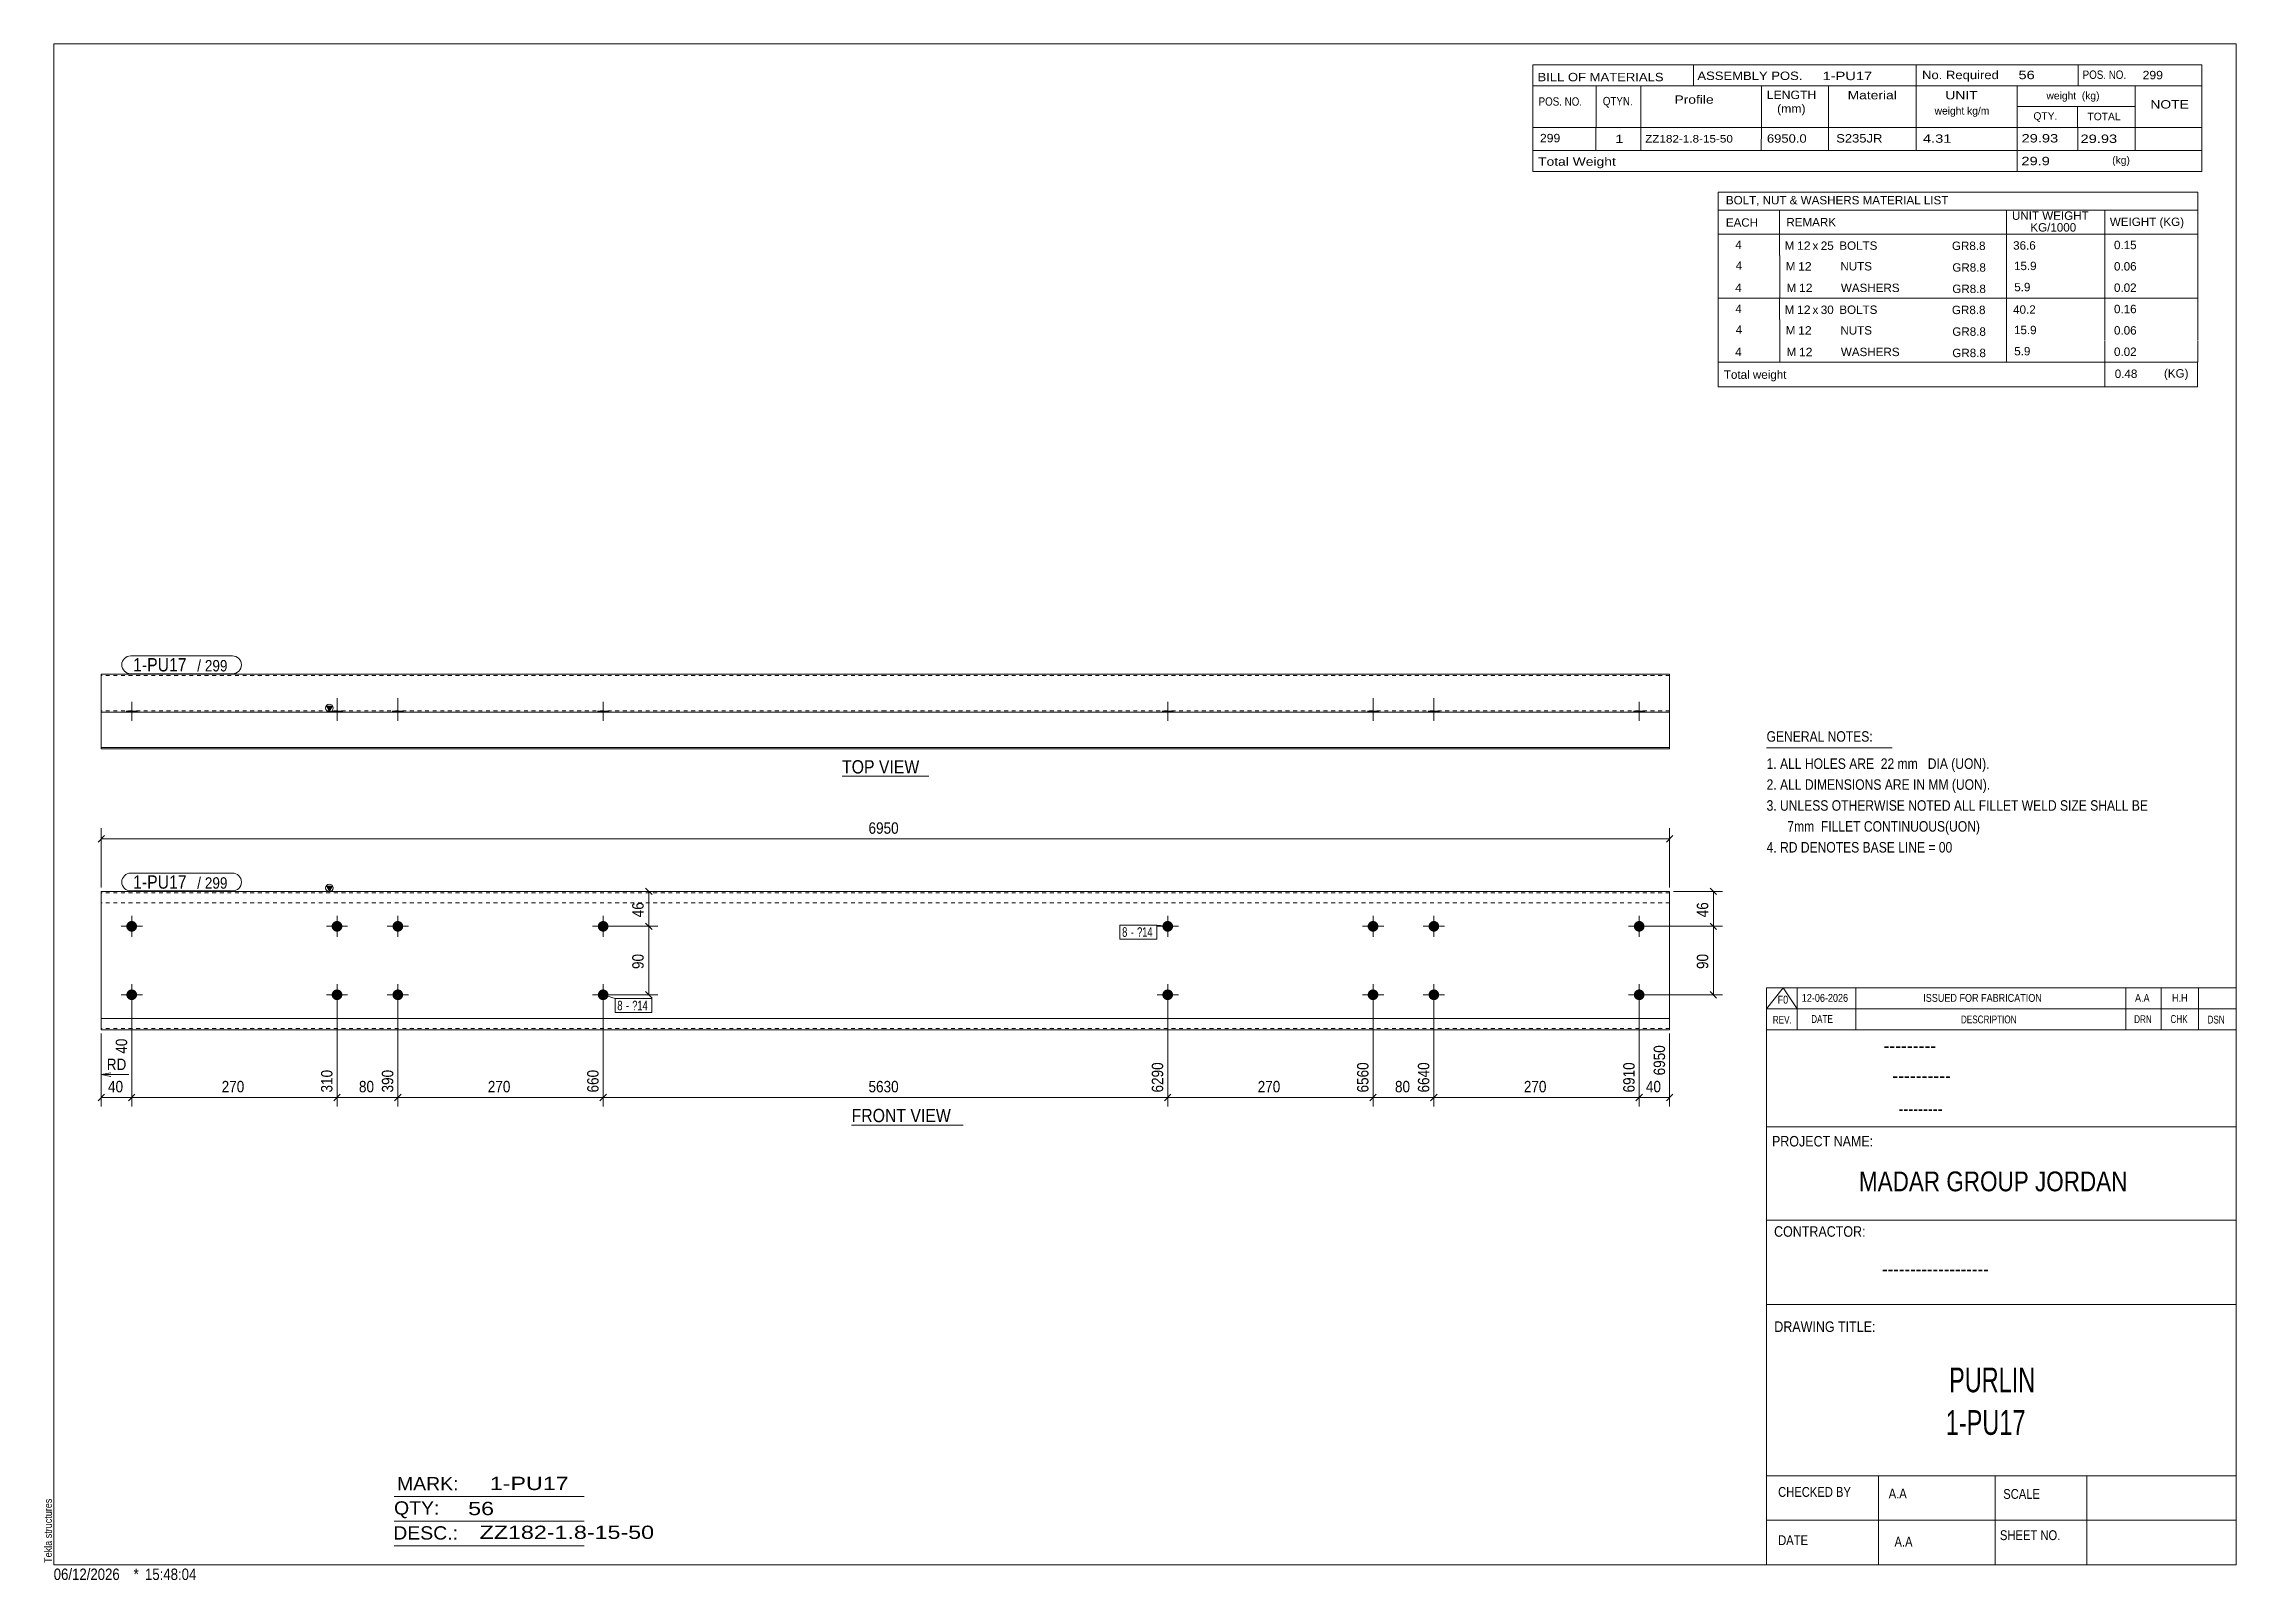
# Model space of a CAD drawing. Header units: millimetres. Extents: x 2 to 579, y 1 to 405.
import ezdxf

# ---------------------------------------------------------------- set-up
doc = ezdxf.new("R2010")
doc.units = ezdxf.units.MM
doc.linetypes.add('XKITLINE00', pattern=[0])
doc.linetypes.add('XKITLINE01', pattern=[4, 1, -1, 1, -1])
for name, color, linetype, lineweight in [('Bolt', 3, 'Continuous', 0), ('BoltMark', 7, 'Continuous', 0), ('Dimensions', 7, 'Continuous', 0), ('DrawingSheet', 5, 'Continuous', 0), ('OtherObjectType', 7, 'Continuous', 0), ('Part', 2, 'Continuous', 0), ('PartMark', 7, 'Continuous', 0)]:
    doc.layers.add(name, color=color, linetype=linetype, lineweight=lineweight)
doc.styles.add('@ARIAL_UNICODE_MS_BOLD', font='ARIAL.TTF')
doc.styles.add('ARIAL', font='ARIAL.TTF')
doc.styles.add('ARIAL_NARROW', font='ARIALN.TTF')
doc.styles.add('COMIC_SANS_MS_BOLD', font='COMICBD.TTF')
doc.styles.add('SWIS721_EX_BT', font='ARIAL.TTF')
doc.styles.add('SWISSE', font='ARIAL.TTF')

# ---------------------------------------------------------------- blocks, each defined once
blk = doc.blocks.new('*A1')
at = {"layer": 'Bolt'}
for points in [[(353.39, 172.88), (353.39, 172.84), (353.38, 172.81), (353.38, 172.77), (353.38, 172.74), (353.37, 172.7), (353.37, 172.67), (353.36, 172.64), (353.35, 172.6), (353.35, 172.57), (353.34, 172.54), (353.33, 172.5), (353.32, 172.47), (353.31, 172.44), (353.29, 172.41), (353.28, 172.37), (353.27, 172.34), (353.25, 172.31), (353.24, 172.28), (353.22, 172.25), (353.21, 172.22), (353.19, 172.19), (353.17, 172.16), (353.15, 172.13), (353.13, 172.1), (353.11, 172.08), (353.09, 172.05), (353.07, 172.02), (353.05, 172), (353.03, 171.97), (353, 171.94), (352.98, 171.92), (352.95, 171.9), (352.93, 171.87), (352.9, 171.85), (352.88, 171.83), (352.85, 171.81), (352.82, 171.79), (352.79, 171.77), (352.77, 171.75), (352.74, 171.73), (352.71, 171.71), (352.68, 171.69), (352.65, 171.68), (352.62, 171.66), (352.59, 171.64), (352.56, 171.63), (352.52, 171.62), (352.49, 171.6), (352.46, 171.59), (352.43, 171.58), (352.39, 171.57), (352.36, 171.56), (352.33, 171.55), (352.29, 171.54), (352.26, 171.54), (352.23, 171.53), (352.19, 171.53), (352.16, 171.52), (352.13, 171.52), (352.09, 171.51), (352.06, 171.51), (352.02, 171.51), (351.99, 171.51), (351.95, 171.51), (351.92, 171.51), (351.88, 171.51), (351.85, 171.52), (351.82, 171.52), (351.78, 171.53), (351.75, 171.53), (351.71, 171.54), (351.68, 171.54), (351.65, 171.55), (351.61, 171.56), (351.58, 171.57), (351.55, 171.58), (351.52, 171.59), (351.48, 171.6), (351.45, 171.62), (351.42, 171.63), (351.39, 171.64), (351.36, 171.66), (351.33, 171.68), (351.3, 171.69), (351.27, 171.71), (351.24, 171.73), (351.21, 171.75), (351.18, 171.77), (351.15, 171.79), (351.13, 171.81), (351.1, 171.83), (351.07, 171.85), (351.05, 171.87), (351.02, 171.9), (351, 171.92), (350.97, 171.94), (350.95, 171.97), (350.93, 172), (350.91, 172.02), (350.88, 172.05), (350.86, 172.08), (350.84, 172.1), (350.82, 172.13), (350.81, 172.16), (350.79, 172.19), (350.77, 172.22), (350.75, 172.25), (350.74, 172.28), (350.72, 172.31), (350.71, 172.34), (350.69, 172.37), (350.68, 172.41), (350.67, 172.44), (350.66, 172.47), (350.65, 172.5), (350.64, 172.54), (350.63, 172.57), (350.62, 172.6), (350.61, 172.64), (350.61, 172.67), (350.6, 172.7), (350.6, 172.74), (350.59, 172.77), (350.59, 172.81), (350.59, 172.84), (350.59, 172.88), (350.59, 172.91), (350.59, 172.94), (350.59, 172.98), (350.59, 173.01), (350.59, 173.05), (350.6, 173.08), (350.6, 173.12), (350.61, 173.15), (350.61, 173.18), (350.62, 173.22), (350.63, 173.25), (350.64, 173.28), (350.65, 173.32), (350.66, 173.35), (350.67, 173.38), (350.68, 173.41), (350.69, 173.45), (350.71, 173.48), (350.72, 173.51), (350.74, 173.54), (350.75, 173.57), (350.77, 173.6), (350.79, 173.63), (350.81, 173.66), (350.82, 173.69), (350.84, 173.72), (350.86, 173.74), (350.88, 173.77), (350.91, 173.8), (350.93, 173.82), (350.95, 173.85), (350.97, 173.88), (351, 173.9), (351.02, 173.92), (351.05, 173.95), (351.07, 173.97), (351.1, 173.99), (351.13, 174.01), (351.15, 174.03), (351.18, 174.05), (351.21, 174.07), (351.24, 174.09), (351.27, 174.11), (351.3, 174.13), (351.33, 174.14), (351.36, 174.16), (351.39, 174.18), (351.42, 174.19), (351.45, 174.2), (351.48, 174.22), (351.52, 174.23), (351.55, 174.24), (351.58, 174.25), (351.61, 174.26), (351.65, 174.27), (351.68, 174.28), (351.71, 174.28), (351.75, 174.29), (351.78, 174.29), (351.82, 174.3), (351.85, 174.3), (351.88, 174.31), (351.92, 174.31), (351.95, 174.31), (351.99, 174.31), (352.02, 174.31), (352.06, 174.31), (352.09, 174.31), (352.13, 174.3), (352.16, 174.3), (352.19, 174.29), (352.23, 174.29), (352.26, 174.28), (352.29, 174.28), (352.33, 174.27), (352.36, 174.26), (352.39, 174.25), (352.43, 174.24), (352.46, 174.23), (352.49, 174.22), (352.52, 174.2), (352.56, 174.19), (352.59, 174.18), (352.62, 174.16), (352.65, 174.14), (352.68, 174.13), (352.71, 174.11), (352.74, 174.09), (352.77, 174.07), (352.79, 174.05), (352.82, 174.03), (352.85, 174.01), (352.88, 173.99), (352.9, 173.97), (352.93, 173.95), (352.95, 173.92), (352.98, 173.9), (353, 173.88), (353.03, 173.85), (353.05, 173.82), (353.07, 173.8), (353.09, 173.77), (353.11, 173.74), (353.13, 173.72), (353.15, 173.69), (353.17, 173.66), (353.19, 173.63), (353.21, 173.6), (353.22, 173.57), (353.24, 173.54), (353.25, 173.51), (353.27, 173.48), (353.28, 173.45), (353.29, 173.41), (353.31, 173.38), (353.32, 173.35), (353.33, 173.32), (353.34, 173.28), (353.35, 173.25), (353.35, 173.22), (353.36, 173.18), (353.37, 173.15), (353.37, 173.12), (353.38, 173.08), (353.38, 173.05), (353.38, 173.01), (353.39, 172.98), (353.39, 172.94), (353.39, 172.91)], [(369.39, 172.88), (369.39, 172.84), (369.38, 172.81), (369.38, 172.77), (369.38, 172.74), (369.37, 172.7), (369.37, 172.67), (369.36, 172.64), (369.35, 172.6), (369.35, 172.57), (369.34, 172.54), (369.33, 172.5), (369.32, 172.47), (369.31, 172.44), (369.29, 172.41), (369.28, 172.37), (369.27, 172.34), (369.25, 172.31), (369.24, 172.28), (369.22, 172.25), (369.21, 172.22), (369.19, 172.19), (369.17, 172.16), (369.15, 172.13), (369.13, 172.1), (369.11, 172.08), (369.09, 172.05), (369.07, 172.02), (369.05, 172), (369.03, 171.97), (369, 171.94), (368.98, 171.92), (368.95, 171.9), (368.93, 171.87), (368.9, 171.85), (368.88, 171.83), (368.85, 171.81), (368.82, 171.79), (368.79, 171.77), (368.77, 171.75), (368.74, 171.73), (368.71, 171.71), (368.68, 171.69), (368.65, 171.68), (368.62, 171.66), (368.59, 171.64), (368.56, 171.63), (368.52, 171.62), (368.49, 171.6), (368.46, 171.59), (368.43, 171.58), (368.39, 171.57), (368.36, 171.56), (368.33, 171.55), (368.29, 171.54), (368.26, 171.54), (368.23, 171.53), (368.19, 171.53), (368.16, 171.52), (368.13, 171.52), (368.09, 171.51), (368.06, 171.51), (368.02, 171.51), (367.99, 171.51), (367.95, 171.51), (367.92, 171.51), (367.88, 171.51), (367.85, 171.52), (367.82, 171.52), (367.78, 171.53), (367.75, 171.53), (367.71, 171.54), (367.68, 171.54), (367.65, 171.55), (367.61, 171.56), (367.58, 171.57), (367.55, 171.58), (367.52, 171.59), (367.48, 171.6), (367.45, 171.62), (367.42, 171.63), (367.39, 171.64), (367.36, 171.66), (367.33, 171.68), (367.3, 171.69), (367.27, 171.71), (367.24, 171.73), (367.21, 171.75), (367.18, 171.77), (367.15, 171.79), (367.13, 171.81), (367.1, 171.83), (367.07, 171.85), (367.05, 171.87), (367.02, 171.9), (367, 171.92), (366.97, 171.94), (366.95, 171.97), (366.93, 172), (366.91, 172.02), (366.88, 172.05), (366.86, 172.08), (366.84, 172.1), (366.82, 172.13), (366.81, 172.16), (366.79, 172.19), (366.77, 172.22), (366.75, 172.25), (366.74, 172.28), (366.72, 172.31), (366.71, 172.34), (366.69, 172.37), (366.68, 172.41), (366.67, 172.44), (366.66, 172.47), (366.65, 172.5), (366.64, 172.54), (366.63, 172.57), (366.62, 172.6), (366.61, 172.64), (366.61, 172.67), (366.6, 172.7), (366.6, 172.74), (366.59, 172.77), (366.59, 172.81), (366.59, 172.84), (366.59, 172.88), (366.59, 172.91), (366.59, 172.94), (366.59, 172.98), (366.59, 173.01), (366.59, 173.05), (366.6, 173.08), (366.6, 173.12), (366.61, 173.15), (366.61, 173.18), (366.62, 173.22), (366.63, 173.25), (366.64, 173.28), (366.65, 173.32), (366.66, 173.35), (366.67, 173.38), (366.68, 173.41), (366.69, 173.45), (366.71, 173.48), (366.72, 173.51), (366.74, 173.54), (366.75, 173.57), (366.77, 173.6), (366.79, 173.63), (366.81, 173.66), (366.82, 173.69), (366.84, 173.72), (366.86, 173.74), (366.88, 173.77), (366.91, 173.8), (366.93, 173.82), (366.95, 173.85), (366.97, 173.88), (367, 173.9), (367.02, 173.92), (367.05, 173.95), (367.07, 173.97), (367.1, 173.99), (367.13, 174.01), (367.15, 174.03), (367.18, 174.05), (367.21, 174.07), (367.24, 174.09), (367.27, 174.11), (367.3, 174.13), (367.33, 174.14), (367.36, 174.16), (367.39, 174.18), (367.42, 174.19), (367.45, 174.2), (367.48, 174.22), (367.52, 174.23), (367.55, 174.24), (367.58, 174.25), (367.61, 174.26), (367.65, 174.27), (367.68, 174.28), (367.71, 174.28), (367.75, 174.29), (367.78, 174.29), (367.82, 174.3), (367.85, 174.3), (367.88, 174.31), (367.92, 174.31), (367.95, 174.31), (367.99, 174.31), (368.02, 174.31), (368.06, 174.31), (368.09, 174.31), (368.13, 174.3), (368.16, 174.3), (368.19, 174.29), (368.23, 174.29), (368.26, 174.28), (368.29, 174.28), (368.33, 174.27), (368.36, 174.26), (368.39, 174.25), (368.43, 174.24), (368.46, 174.23), (368.49, 174.22), (368.52, 174.2), (368.56, 174.19), (368.59, 174.18), (368.62, 174.16), (368.65, 174.14), (368.68, 174.13), (368.71, 174.11), (368.74, 174.09), (368.77, 174.07), (368.79, 174.05), (368.82, 174.03), (368.85, 174.01), (368.88, 173.99), (368.9, 173.97), (368.93, 173.95), (368.95, 173.92), (368.98, 173.9), (369, 173.88), (369.03, 173.85), (369.05, 173.82), (369.07, 173.8), (369.09, 173.77), (369.11, 173.74), (369.13, 173.72), (369.15, 173.69), (369.17, 173.66), (369.19, 173.63), (369.21, 173.6), (369.22, 173.57), (369.24, 173.54), (369.25, 173.51), (369.27, 173.48), (369.28, 173.45), (369.29, 173.41), (369.31, 173.38), (369.32, 173.35), (369.33, 173.32), (369.34, 173.28), (369.35, 173.25), (369.35, 173.22), (369.36, 173.18), (369.37, 173.15), (369.37, 173.12), (369.38, 173.08), (369.38, 173.05), (369.38, 173.01), (369.39, 172.98), (369.39, 172.94), (369.39, 172.91)], [(353.39, 154.88), (353.39, 154.84), (353.38, 154.81), (353.38, 154.77), (353.38, 154.74), (353.37, 154.7), (353.37, 154.67), (353.36, 154.64), (353.35, 154.6), (353.35, 154.57), (353.34, 154.54), (353.33, 154.5), (353.32, 154.47), (353.31, 154.44), (353.29, 154.41), (353.28, 154.37), (353.27, 154.34), (353.25, 154.31), (353.24, 154.28), (353.22, 154.25), (353.21, 154.22), (353.19, 154.19), (353.17, 154.16), (353.15, 154.13), (353.13, 154.1), (353.11, 154.08), (353.09, 154.05), (353.07, 154.02), (353.05, 154), (353.03, 153.97), (353, 153.94), (352.98, 153.92), (352.95, 153.9), (352.93, 153.87), (352.9, 153.85), (352.88, 153.83), (352.85, 153.81), (352.82, 153.79), (352.79, 153.77), (352.77, 153.75), (352.74, 153.73), (352.71, 153.71), (352.68, 153.69), (352.65, 153.68), (352.62, 153.66), (352.59, 153.64), (352.56, 153.63), (352.52, 153.62), (352.49, 153.6), (352.46, 153.59), (352.43, 153.58), (352.39, 153.57), (352.36, 153.56), (352.33, 153.55), (352.29, 153.54), (352.26, 153.54), (352.23, 153.53), (352.19, 153.53), (352.16, 153.52), (352.13, 153.52), (352.09, 153.51), (352.06, 153.51), (352.02, 153.51), (351.99, 153.51), (351.95, 153.51), (351.92, 153.51), (351.88, 153.51), (351.85, 153.52), (351.82, 153.52), (351.78, 153.53), (351.75, 153.53), (351.71, 153.54), (351.68, 153.54), (351.65, 153.55), (351.61, 153.56), (351.58, 153.57), (351.55, 153.58), (351.52, 153.59), (351.48, 153.6), (351.45, 153.62), (351.42, 153.63), (351.39, 153.64), (351.36, 153.66), (351.33, 153.68), (351.3, 153.69), (351.27, 153.71), (351.24, 153.73), (351.21, 153.75), (351.18, 153.77), (351.15, 153.79), (351.13, 153.81), (351.1, 153.83), (351.07, 153.85), (351.05, 153.87), (351.02, 153.9), (351, 153.92), (350.97, 153.94), (350.95, 153.97), (350.93, 154), (350.91, 154.02), (350.88, 154.05), (350.86, 154.08), (350.84, 154.1), (350.82, 154.13), (350.81, 154.16), (350.79, 154.19), (350.77, 154.22), (350.75, 154.25), (350.74, 154.28), (350.72, 154.31), (350.71, 154.34), (350.69, 154.37), (350.68, 154.41), (350.67, 154.44), (350.66, 154.47), (350.65, 154.5), (350.64, 154.54), (350.63, 154.57), (350.62, 154.6), (350.61, 154.64), (350.61, 154.67), (350.6, 154.7), (350.6, 154.74), (350.59, 154.77), (350.59, 154.81), (350.59, 154.84), (350.59, 154.88), (350.59, 154.91), (350.59, 154.94), (350.59, 154.98), (350.59, 155.01), (350.59, 155.05), (350.6, 155.08), (350.6, 155.12), (350.61, 155.15), (350.61, 155.18), (350.62, 155.22), (350.63, 155.25), (350.64, 155.28), (350.65, 155.32), (350.66, 155.35), (350.67, 155.38), (350.68, 155.41), (350.69, 155.45), (350.71, 155.48), (350.72, 155.51), (350.74, 155.54), (350.75, 155.57), (350.77, 155.6), (350.79, 155.63), (350.81, 155.66), (350.82, 155.69), (350.84, 155.72), (350.86, 155.74), (350.88, 155.77), (350.91, 155.8), (350.93, 155.82), (350.95, 155.85), (350.97, 155.88), (351, 155.9), (351.02, 155.92), (351.05, 155.95), (351.07, 155.97), (351.1, 155.99), (351.13, 156.01), (351.15, 156.03), (351.18, 156.05), (351.21, 156.07), (351.24, 156.09), (351.27, 156.11), (351.3, 156.13), (351.33, 156.14), (351.36, 156.16), (351.39, 156.18), (351.42, 156.19), (351.45, 156.2), (351.48, 156.22), (351.52, 156.23), (351.55, 156.24), (351.58, 156.25), (351.61, 156.26), (351.65, 156.27), (351.68, 156.28), (351.71, 156.28), (351.75, 156.29), (351.78, 156.29), (351.82, 156.3), (351.85, 156.3), (351.88, 156.31), (351.92, 156.31), (351.95, 156.31), (351.99, 156.31), (352.02, 156.31), (352.06, 156.31), (352.09, 156.31), (352.13, 156.3), (352.16, 156.3), (352.19, 156.29), (352.23, 156.29), (352.26, 156.28), (352.29, 156.28), (352.33, 156.27), (352.36, 156.26), (352.39, 156.25), (352.43, 156.24), (352.46, 156.23), (352.49, 156.22), (352.52, 156.2), (352.56, 156.19), (352.59, 156.18), (352.62, 156.16), (352.65, 156.14), (352.68, 156.13), (352.71, 156.11), (352.74, 156.09), (352.77, 156.07), (352.79, 156.05), (352.82, 156.03), (352.85, 156.01), (352.88, 155.99), (352.9, 155.97), (352.93, 155.95), (352.95, 155.92), (352.98, 155.9), (353, 155.88), (353.03, 155.85), (353.05, 155.82), (353.07, 155.8), (353.09, 155.77), (353.11, 155.74), (353.13, 155.72), (353.15, 155.69), (353.17, 155.66), (353.19, 155.63), (353.21, 155.6), (353.22, 155.57), (353.24, 155.54), (353.25, 155.51), (353.27, 155.48), (353.28, 155.45), (353.29, 155.41), (353.31, 155.38), (353.32, 155.35), (353.33, 155.32), (353.34, 155.28), (353.35, 155.25), (353.35, 155.22), (353.36, 155.18), (353.37, 155.15), (353.37, 155.12), (353.38, 155.08), (353.38, 155.05), (353.38, 155.01), (353.39, 154.98), (353.39, 154.94), (353.39, 154.91)], [(369.39, 154.88), (369.39, 154.84), (369.38, 154.81), (369.38, 154.77), (369.38, 154.74), (369.37, 154.7), (369.37, 154.67), (369.36, 154.64), (369.35, 154.6), (369.35, 154.57), (369.34, 154.54), (369.33, 154.5), (369.32, 154.47), (369.31, 154.44), (369.29, 154.41), (369.28, 154.37), (369.27, 154.34), (369.25, 154.31), (369.24, 154.28), (369.22, 154.25), (369.21, 154.22), (369.19, 154.19), (369.17, 154.16), (369.15, 154.13), (369.13, 154.1), (369.11, 154.08), (369.09, 154.05), (369.07, 154.02), (369.05, 154), (369.03, 153.97), (369, 153.94), (368.98, 153.92), (368.95, 153.9), (368.93, 153.87), (368.9, 153.85), (368.88, 153.83), (368.85, 153.81), (368.82, 153.79), (368.79, 153.77), (368.77, 153.75), (368.74, 153.73), (368.71, 153.71), (368.68, 153.69), (368.65, 153.68), (368.62, 153.66), (368.59, 153.64), (368.56, 153.63), (368.52, 153.62), (368.49, 153.6), (368.46, 153.59), (368.43, 153.58), (368.39, 153.57), (368.36, 153.56), (368.33, 153.55), (368.29, 153.54), (368.26, 153.54), (368.23, 153.53), (368.19, 153.53), (368.16, 153.52), (368.13, 153.52), (368.09, 153.51), (368.06, 153.51), (368.02, 153.51), (367.99, 153.51), (367.95, 153.51), (367.92, 153.51), (367.88, 153.51), (367.85, 153.52), (367.82, 153.52), (367.78, 153.53), (367.75, 153.53), (367.71, 153.54), (367.68, 153.54), (367.65, 153.55), (367.61, 153.56), (367.58, 153.57), (367.55, 153.58), (367.52, 153.59), (367.48, 153.6), (367.45, 153.62), (367.42, 153.63), (367.39, 153.64), (367.36, 153.66), (367.33, 153.68), (367.3, 153.69), (367.27, 153.71), (367.24, 153.73), (367.21, 153.75), (367.18, 153.77), (367.15, 153.79), (367.13, 153.81), (367.1, 153.83), (367.07, 153.85), (367.05, 153.87), (367.02, 153.9), (367, 153.92), (366.97, 153.94), (366.95, 153.97), (366.93, 154), (366.91, 154.02), (366.88, 154.05), (366.86, 154.08), (366.84, 154.1), (366.82, 154.13), (366.81, 154.16), (366.79, 154.19), (366.77, 154.22), (366.75, 154.25), (366.74, 154.28), (366.72, 154.31), (366.71, 154.34), (366.69, 154.37), (366.68, 154.41), (366.67, 154.44), (366.66, 154.47), (366.65, 154.5), (366.64, 154.54), (366.63, 154.57), (366.62, 154.6), (366.61, 154.64), (366.61, 154.67), (366.6, 154.7), (366.6, 154.74), (366.59, 154.77), (366.59, 154.81), (366.59, 154.84), (366.59, 154.88), (366.59, 154.91), (366.59, 154.94), (366.59, 154.98), (366.59, 155.01), (366.59, 155.05), (366.6, 155.08), (366.6, 155.12), (366.61, 155.15), (366.61, 155.18), (366.62, 155.22), (366.63, 155.25), (366.64, 155.28), (366.65, 155.32), (366.66, 155.35), (366.67, 155.38), (366.68, 155.41), (366.69, 155.45), (366.71, 155.48), (366.72, 155.51), (366.74, 155.54), (366.75, 155.57), (366.77, 155.6), (366.79, 155.63), (366.81, 155.66), (366.82, 155.69), (366.84, 155.72), (366.86, 155.74), (366.88, 155.77), (366.91, 155.8), (366.93, 155.82), (366.95, 155.85), (366.97, 155.88), (367, 155.9), (367.02, 155.92), (367.05, 155.95), (367.07, 155.97), (367.1, 155.99), (367.13, 156.01), (367.15, 156.03), (367.18, 156.05), (367.21, 156.07), (367.24, 156.09), (367.27, 156.11), (367.3, 156.13), (367.33, 156.14), (367.36, 156.16), (367.39, 156.18), (367.42, 156.19), (367.45, 156.2), (367.48, 156.22), (367.52, 156.23), (367.55, 156.24), (367.58, 156.25), (367.61, 156.26), (367.65, 156.27), (367.68, 156.28), (367.71, 156.28), (367.75, 156.29), (367.78, 156.29), (367.82, 156.3), (367.85, 156.3), (367.88, 156.31), (367.92, 156.31), (367.95, 156.31), (367.99, 156.31), (368.02, 156.31), (368.06, 156.31), (368.09, 156.31), (368.13, 156.3), (368.16, 156.3), (368.19, 156.29), (368.23, 156.29), (368.26, 156.28), (368.29, 156.28), (368.33, 156.27), (368.36, 156.26), (368.39, 156.25), (368.43, 156.24), (368.46, 156.23), (368.49, 156.22), (368.52, 156.2), (368.56, 156.19), (368.59, 156.18), (368.62, 156.16), (368.65, 156.14), (368.68, 156.13), (368.71, 156.11), (368.74, 156.09), (368.77, 156.07), (368.79, 156.05), (368.82, 156.03), (368.85, 156.01), (368.88, 155.99), (368.9, 155.97), (368.93, 155.95), (368.95, 155.92), (368.98, 155.9), (369, 155.88), (369.03, 155.85), (369.05, 155.82), (369.07, 155.8), (369.09, 155.77), (369.11, 155.74), (369.13, 155.72), (369.15, 155.69), (369.17, 155.66), (369.19, 155.63), (369.21, 155.6), (369.22, 155.57), (369.24, 155.54), (369.25, 155.51), (369.27, 155.48), (369.28, 155.45), (369.29, 155.41), (369.31, 155.38), (369.32, 155.35), (369.33, 155.32), (369.34, 155.28), (369.35, 155.25), (369.35, 155.22), (369.36, 155.18), (369.37, 155.15), (369.37, 155.12), (369.38, 155.08), (369.38, 155.05), (369.38, 155.01), (369.39, 154.98), (369.39, 154.94), (369.39, 154.91)]]:
    blk.add_hatch(color=3, dxfattribs=at).paths.add_polyline_path(points, flags=17)
at = {"layer": 'Bolt', "color": 3, "linetype": 'XKITLINE00', "lineweight": 0}
for p, q in [((351.99, 175.71), (351.99, 170.11)), ((367.99, 175.71), (367.99, 170.11)), ((354.79, 172.91), (349.19, 172.91)), ((370.79, 172.91), (365.19, 172.91)), ((351.99, 157.71), (351.99, 152.11)), ((367.99, 157.71), (367.99, 152.11)), ((354.79, 154.91), (349.19, 154.91)), ((370.79, 154.91), (365.19, 154.91))]:
    blk.add_line(p, q, dxfattribs=at)
blk = doc.blocks.new('*A2')
at = {"layer": 'Bolt'}
for points in [[(299.39, 172.88), (299.39, 172.84), (299.38, 172.81), (299.38, 172.77), (299.38, 172.74), (299.37, 172.7), (299.37, 172.67), (299.36, 172.64), (299.35, 172.6), (299.35, 172.57), (299.34, 172.54), (299.33, 172.5), (299.32, 172.47), (299.31, 172.44), (299.29, 172.41), (299.28, 172.37), (299.27, 172.34), (299.25, 172.31), (299.24, 172.28), (299.22, 172.25), (299.21, 172.22), (299.19, 172.19), (299.17, 172.16), (299.15, 172.13), (299.13, 172.1), (299.11, 172.08), (299.09, 172.05), (299.07, 172.02), (299.05, 172), (299.03, 171.97), (299, 171.94), (298.98, 171.92), (298.95, 171.9), (298.93, 171.87), (298.9, 171.85), (298.88, 171.83), (298.85, 171.81), (298.82, 171.79), (298.79, 171.77), (298.77, 171.75), (298.74, 171.73), (298.71, 171.71), (298.68, 171.69), (298.65, 171.68), (298.62, 171.66), (298.59, 171.64), (298.56, 171.63), (298.52, 171.62), (298.49, 171.6), (298.46, 171.59), (298.43, 171.58), (298.39, 171.57), (298.36, 171.56), (298.33, 171.55), (298.29, 171.54), (298.26, 171.54), (298.23, 171.53), (298.19, 171.53), (298.16, 171.52), (298.13, 171.52), (298.09, 171.51), (298.06, 171.51), (298.02, 171.51), (297.99, 171.51), (297.95, 171.51), (297.92, 171.51), (297.88, 171.51), (297.85, 171.52), (297.82, 171.52), (297.78, 171.53), (297.75, 171.53), (297.71, 171.54), (297.68, 171.54), (297.65, 171.55), (297.61, 171.56), (297.58, 171.57), (297.55, 171.58), (297.52, 171.59), (297.48, 171.6), (297.45, 171.62), (297.42, 171.63), (297.39, 171.64), (297.36, 171.66), (297.33, 171.68), (297.3, 171.69), (297.27, 171.71), (297.24, 171.73), (297.21, 171.75), (297.18, 171.77), (297.15, 171.79), (297.13, 171.81), (297.1, 171.83), (297.07, 171.85), (297.05, 171.87), (297.02, 171.9), (297, 171.92), (296.97, 171.94), (296.95, 171.97), (296.93, 172), (296.91, 172.02), (296.88, 172.05), (296.86, 172.08), (296.84, 172.1), (296.82, 172.13), (296.81, 172.16), (296.79, 172.19), (296.77, 172.22), (296.75, 172.25), (296.74, 172.28), (296.72, 172.31), (296.71, 172.34), (296.69, 172.37), (296.68, 172.41), (296.67, 172.44), (296.66, 172.47), (296.65, 172.5), (296.64, 172.54), (296.63, 172.57), (296.62, 172.6), (296.61, 172.64), (296.61, 172.67), (296.6, 172.7), (296.6, 172.74), (296.59, 172.77), (296.59, 172.81), (296.59, 172.84), (296.59, 172.88), (296.59, 172.91), (296.59, 172.94), (296.59, 172.98), (296.59, 173.01), (296.59, 173.05), (296.6, 173.08), (296.6, 173.12), (296.61, 173.15), (296.61, 173.18), (296.62, 173.22), (296.63, 173.25), (296.64, 173.28), (296.65, 173.32), (296.66, 173.35), (296.67, 173.38), (296.68, 173.41), (296.69, 173.45), (296.71, 173.48), (296.72, 173.51), (296.74, 173.54), (296.75, 173.57), (296.77, 173.6), (296.79, 173.63), (296.81, 173.66), (296.82, 173.69), (296.84, 173.72), (296.86, 173.74), (296.88, 173.77), (296.91, 173.8), (296.93, 173.82), (296.95, 173.85), (296.97, 173.88), (297, 173.9), (297.02, 173.92), (297.05, 173.95), (297.07, 173.97), (297.1, 173.99), (297.13, 174.01), (297.15, 174.03), (297.18, 174.05), (297.21, 174.07), (297.24, 174.09), (297.27, 174.11), (297.3, 174.13), (297.33, 174.14), (297.36, 174.16), (297.39, 174.18), (297.42, 174.19), (297.45, 174.2), (297.48, 174.22), (297.52, 174.23), (297.55, 174.24), (297.58, 174.25), (297.61, 174.26), (297.65, 174.27), (297.68, 174.28), (297.71, 174.28), (297.75, 174.29), (297.78, 174.29), (297.82, 174.3), (297.85, 174.3), (297.88, 174.31), (297.92, 174.31), (297.95, 174.31), (297.99, 174.31), (298.02, 174.31), (298.06, 174.31), (298.09, 174.31), (298.13, 174.3), (298.16, 174.3), (298.19, 174.29), (298.23, 174.29), (298.26, 174.28), (298.29, 174.28), (298.33, 174.27), (298.36, 174.26), (298.39, 174.25), (298.43, 174.24), (298.46, 174.23), (298.49, 174.22), (298.52, 174.2), (298.56, 174.19), (298.59, 174.18), (298.62, 174.16), (298.65, 174.14), (298.68, 174.13), (298.71, 174.11), (298.74, 174.09), (298.77, 174.07), (298.79, 174.05), (298.82, 174.03), (298.85, 174.01), (298.88, 173.99), (298.9, 173.97), (298.93, 173.95), (298.95, 173.92), (298.98, 173.9), (299, 173.88), (299.03, 173.85), (299.05, 173.82), (299.07, 173.8), (299.09, 173.77), (299.11, 173.74), (299.13, 173.72), (299.15, 173.69), (299.17, 173.66), (299.19, 173.63), (299.21, 173.6), (299.22, 173.57), (299.24, 173.54), (299.25, 173.51), (299.27, 173.48), (299.28, 173.45), (299.29, 173.41), (299.31, 173.38), (299.32, 173.35), (299.33, 173.32), (299.34, 173.28), (299.35, 173.25), (299.35, 173.22), (299.36, 173.18), (299.37, 173.15), (299.37, 173.12), (299.38, 173.08), (299.38, 173.05), (299.38, 173.01), (299.39, 172.98), (299.39, 172.94), (299.39, 172.91)], [(423.39, 172.88), (423.39, 172.84), (423.38, 172.81), (423.38, 172.77), (423.38, 172.74), (423.37, 172.7), (423.37, 172.67), (423.36, 172.64), (423.35, 172.6), (423.35, 172.57), (423.34, 172.54), (423.33, 172.5), (423.32, 172.47), (423.31, 172.44), (423.29, 172.41), (423.28, 172.37), (423.27, 172.34), (423.25, 172.31), (423.24, 172.28), (423.22, 172.25), (423.21, 172.22), (423.19, 172.19), (423.17, 172.16), (423.15, 172.13), (423.13, 172.1), (423.11, 172.08), (423.09, 172.05), (423.07, 172.02), (423.05, 172), (423.03, 171.97), (423, 171.94), (422.98, 171.92), (422.95, 171.9), (422.93, 171.87), (422.9, 171.85), (422.88, 171.83), (422.85, 171.81), (422.82, 171.79), (422.79, 171.77), (422.77, 171.75), (422.74, 171.73), (422.71, 171.71), (422.68, 171.69), (422.65, 171.68), (422.62, 171.66), (422.59, 171.64), (422.56, 171.63), (422.52, 171.62), (422.49, 171.6), (422.46, 171.59), (422.43, 171.58), (422.39, 171.57), (422.36, 171.56), (422.33, 171.55), (422.29, 171.54), (422.26, 171.54), (422.23, 171.53), (422.19, 171.53), (422.16, 171.52), (422.13, 171.52), (422.09, 171.51), (422.06, 171.51), (422.02, 171.51), (421.99, 171.51), (421.95, 171.51), (421.92, 171.51), (421.88, 171.51), (421.85, 171.52), (421.82, 171.52), (421.78, 171.53), (421.75, 171.53), (421.71, 171.54), (421.68, 171.54), (421.65, 171.55), (421.61, 171.56), (421.58, 171.57), (421.55, 171.58), (421.52, 171.59), (421.48, 171.6), (421.45, 171.62), (421.42, 171.63), (421.39, 171.64), (421.36, 171.66), (421.33, 171.68), (421.3, 171.69), (421.27, 171.71), (421.24, 171.73), (421.21, 171.75), (421.18, 171.77), (421.15, 171.79), (421.13, 171.81), (421.1, 171.83), (421.07, 171.85), (421.05, 171.87), (421.02, 171.9), (421, 171.92), (420.97, 171.94), (420.95, 171.97), (420.93, 172), (420.91, 172.02), (420.88, 172.05), (420.86, 172.08), (420.84, 172.1), (420.82, 172.13), (420.81, 172.16), (420.79, 172.19), (420.77, 172.22), (420.75, 172.25), (420.74, 172.28), (420.72, 172.31), (420.71, 172.34), (420.69, 172.37), (420.68, 172.41), (420.67, 172.44), (420.66, 172.47), (420.65, 172.5), (420.64, 172.54), (420.63, 172.57), (420.62, 172.6), (420.61, 172.64), (420.61, 172.67), (420.6, 172.7), (420.6, 172.74), (420.59, 172.77), (420.59, 172.81), (420.59, 172.84), (420.59, 172.88), (420.59, 172.91), (420.59, 172.94), (420.59, 172.98), (420.59, 173.01), (420.59, 173.05), (420.6, 173.08), (420.6, 173.12), (420.61, 173.15), (420.61, 173.18), (420.62, 173.22), (420.63, 173.25), (420.64, 173.28), (420.65, 173.32), (420.66, 173.35), (420.67, 173.38), (420.68, 173.41), (420.69, 173.45), (420.71, 173.48), (420.72, 173.51), (420.74, 173.54), (420.75, 173.57), (420.77, 173.6), (420.79, 173.63), (420.81, 173.66), (420.82, 173.69), (420.84, 173.72), (420.86, 173.74), (420.88, 173.77), (420.91, 173.8), (420.93, 173.82), (420.95, 173.85), (420.97, 173.88), (421, 173.9), (421.02, 173.92), (421.05, 173.95), (421.07, 173.97), (421.1, 173.99), (421.13, 174.01), (421.15, 174.03), (421.18, 174.05), (421.21, 174.07), (421.24, 174.09), (421.27, 174.11), (421.3, 174.13), (421.33, 174.14), (421.36, 174.16), (421.39, 174.18), (421.42, 174.19), (421.45, 174.2), (421.48, 174.22), (421.52, 174.23), (421.55, 174.24), (421.58, 174.25), (421.61, 174.26), (421.65, 174.27), (421.68, 174.28), (421.71, 174.28), (421.75, 174.29), (421.78, 174.29), (421.82, 174.3), (421.85, 174.3), (421.88, 174.31), (421.92, 174.31), (421.95, 174.31), (421.99, 174.31), (422.02, 174.31), (422.06, 174.31), (422.09, 174.31), (422.13, 174.3), (422.16, 174.3), (422.19, 174.29), (422.23, 174.29), (422.26, 174.28), (422.29, 174.28), (422.33, 174.27), (422.36, 174.26), (422.39, 174.25), (422.43, 174.24), (422.46, 174.23), (422.49, 174.22), (422.52, 174.2), (422.56, 174.19), (422.59, 174.18), (422.62, 174.16), (422.65, 174.14), (422.68, 174.13), (422.71, 174.11), (422.74, 174.09), (422.77, 174.07), (422.79, 174.05), (422.82, 174.03), (422.85, 174.01), (422.88, 173.99), (422.9, 173.97), (422.93, 173.95), (422.95, 173.92), (422.98, 173.9), (423, 173.88), (423.03, 173.85), (423.05, 173.82), (423.07, 173.8), (423.09, 173.77), (423.11, 173.74), (423.13, 173.72), (423.15, 173.69), (423.17, 173.66), (423.19, 173.63), (423.21, 173.6), (423.22, 173.57), (423.24, 173.54), (423.25, 173.51), (423.27, 173.48), (423.28, 173.45), (423.29, 173.41), (423.31, 173.38), (423.32, 173.35), (423.33, 173.32), (423.34, 173.28), (423.35, 173.25), (423.35, 173.22), (423.36, 173.18), (423.37, 173.15), (423.37, 173.12), (423.38, 173.08), (423.38, 173.05), (423.38, 173.01), (423.39, 172.98), (423.39, 172.94), (423.39, 172.91)], [(299.39, 154.88), (299.39, 154.84), (299.38, 154.81), (299.38, 154.77), (299.38, 154.74), (299.37, 154.7), (299.37, 154.67), (299.36, 154.64), (299.35, 154.6), (299.35, 154.57), (299.34, 154.54), (299.33, 154.5), (299.32, 154.47), (299.31, 154.44), (299.29, 154.41), (299.28, 154.37), (299.27, 154.34), (299.25, 154.31), (299.24, 154.28), (299.22, 154.25), (299.21, 154.22), (299.19, 154.19), (299.17, 154.16), (299.15, 154.13), (299.13, 154.1), (299.11, 154.08), (299.09, 154.05), (299.07, 154.02), (299.05, 154), (299.03, 153.97), (299, 153.94), (298.98, 153.92), (298.95, 153.9), (298.93, 153.87), (298.9, 153.85), (298.88, 153.83), (298.85, 153.81), (298.82, 153.79), (298.79, 153.77), (298.77, 153.75), (298.74, 153.73), (298.71, 153.71), (298.68, 153.69), (298.65, 153.68), (298.62, 153.66), (298.59, 153.64), (298.56, 153.63), (298.52, 153.62), (298.49, 153.6), (298.46, 153.59), (298.43, 153.58), (298.39, 153.57), (298.36, 153.56), (298.33, 153.55), (298.29, 153.54), (298.26, 153.54), (298.23, 153.53), (298.19, 153.53), (298.16, 153.52), (298.13, 153.52), (298.09, 153.51), (298.06, 153.51), (298.02, 153.51), (297.99, 153.51), (297.95, 153.51), (297.92, 153.51), (297.88, 153.51), (297.85, 153.52), (297.82, 153.52), (297.78, 153.53), (297.75, 153.53), (297.71, 153.54), (297.68, 153.54), (297.65, 153.55), (297.61, 153.56), (297.58, 153.57), (297.55, 153.58), (297.52, 153.59), (297.48, 153.6), (297.45, 153.62), (297.42, 153.63), (297.39, 153.64), (297.36, 153.66), (297.33, 153.68), (297.3, 153.69), (297.27, 153.71), (297.24, 153.73), (297.21, 153.75), (297.18, 153.77), (297.15, 153.79), (297.13, 153.81), (297.1, 153.83), (297.07, 153.85), (297.05, 153.87), (297.02, 153.9), (297, 153.92), (296.97, 153.94), (296.95, 153.97), (296.93, 154), (296.91, 154.02), (296.88, 154.05), (296.86, 154.08), (296.84, 154.1), (296.82, 154.13), (296.81, 154.16), (296.79, 154.19), (296.77, 154.22), (296.75, 154.25), (296.74, 154.28), (296.72, 154.31), (296.71, 154.34), (296.69, 154.37), (296.68, 154.41), (296.67, 154.44), (296.66, 154.47), (296.65, 154.5), (296.64, 154.54), (296.63, 154.57), (296.62, 154.6), (296.61, 154.64), (296.61, 154.67), (296.6, 154.7), (296.6, 154.74), (296.59, 154.77), (296.59, 154.81), (296.59, 154.84), (296.59, 154.88), (296.59, 154.91), (296.59, 154.94), (296.59, 154.98), (296.59, 155.01), (296.59, 155.05), (296.6, 155.08), (296.6, 155.12), (296.61, 155.15), (296.61, 155.18), (296.62, 155.22), (296.63, 155.25), (296.64, 155.28), (296.65, 155.32), (296.66, 155.35), (296.67, 155.38), (296.68, 155.41), (296.69, 155.45), (296.71, 155.48), (296.72, 155.51), (296.74, 155.54), (296.75, 155.57), (296.77, 155.6), (296.79, 155.63), (296.81, 155.66), (296.82, 155.69), (296.84, 155.72), (296.86, 155.74), (296.88, 155.77), (296.91, 155.8), (296.93, 155.82), (296.95, 155.85), (296.97, 155.88), (297, 155.9), (297.02, 155.92), (297.05, 155.95), (297.07, 155.97), (297.1, 155.99), (297.13, 156.01), (297.15, 156.03), (297.18, 156.05), (297.21, 156.07), (297.24, 156.09), (297.27, 156.11), (297.3, 156.13), (297.33, 156.14), (297.36, 156.16), (297.39, 156.18), (297.42, 156.19), (297.45, 156.2), (297.48, 156.22), (297.52, 156.23), (297.55, 156.24), (297.58, 156.25), (297.61, 156.26), (297.65, 156.27), (297.68, 156.28), (297.71, 156.28), (297.75, 156.29), (297.78, 156.29), (297.82, 156.3), (297.85, 156.3), (297.88, 156.31), (297.92, 156.31), (297.95, 156.31), (297.99, 156.31), (298.02, 156.31), (298.06, 156.31), (298.09, 156.31), (298.13, 156.3), (298.16, 156.3), (298.19, 156.29), (298.23, 156.29), (298.26, 156.28), (298.29, 156.28), (298.33, 156.27), (298.36, 156.26), (298.39, 156.25), (298.43, 156.24), (298.46, 156.23), (298.49, 156.22), (298.52, 156.2), (298.56, 156.19), (298.59, 156.18), (298.62, 156.16), (298.65, 156.14), (298.68, 156.13), (298.71, 156.11), (298.74, 156.09), (298.77, 156.07), (298.79, 156.05), (298.82, 156.03), (298.85, 156.01), (298.88, 155.99), (298.9, 155.97), (298.93, 155.95), (298.95, 155.92), (298.98, 155.9), (299, 155.88), (299.03, 155.85), (299.05, 155.82), (299.07, 155.8), (299.09, 155.77), (299.11, 155.74), (299.13, 155.72), (299.15, 155.69), (299.17, 155.66), (299.19, 155.63), (299.21, 155.6), (299.22, 155.57), (299.24, 155.54), (299.25, 155.51), (299.27, 155.48), (299.28, 155.45), (299.29, 155.41), (299.31, 155.38), (299.32, 155.35), (299.33, 155.32), (299.34, 155.28), (299.35, 155.25), (299.35, 155.22), (299.36, 155.18), (299.37, 155.15), (299.37, 155.12), (299.38, 155.08), (299.38, 155.05), (299.38, 155.01), (299.39, 154.98), (299.39, 154.94), (299.39, 154.91)], [(423.39, 154.88), (423.39, 154.84), (423.38, 154.81), (423.38, 154.77), (423.38, 154.74), (423.37, 154.7), (423.37, 154.67), (423.36, 154.64), (423.35, 154.6), (423.35, 154.57), (423.34, 154.54), (423.33, 154.5), (423.32, 154.47), (423.31, 154.44), (423.29, 154.41), (423.28, 154.37), (423.27, 154.34), (423.25, 154.31), (423.24, 154.28), (423.22, 154.25), (423.21, 154.22), (423.19, 154.19), (423.17, 154.16), (423.15, 154.13), (423.13, 154.1), (423.11, 154.08), (423.09, 154.05), (423.07, 154.02), (423.05, 154), (423.03, 153.97), (423, 153.94), (422.98, 153.92), (422.95, 153.9), (422.93, 153.87), (422.9, 153.85), (422.88, 153.83), (422.85, 153.81), (422.82, 153.79), (422.79, 153.77), (422.77, 153.75), (422.74, 153.73), (422.71, 153.71), (422.68, 153.69), (422.65, 153.68), (422.62, 153.66), (422.59, 153.64), (422.56, 153.63), (422.52, 153.62), (422.49, 153.6), (422.46, 153.59), (422.43, 153.58), (422.39, 153.57), (422.36, 153.56), (422.33, 153.55), (422.29, 153.54), (422.26, 153.54), (422.23, 153.53), (422.19, 153.53), (422.16, 153.52), (422.13, 153.52), (422.09, 153.51), (422.06, 153.51), (422.02, 153.51), (421.99, 153.51), (421.95, 153.51), (421.92, 153.51), (421.88, 153.51), (421.85, 153.52), (421.82, 153.52), (421.78, 153.53), (421.75, 153.53), (421.71, 153.54), (421.68, 153.54), (421.65, 153.55), (421.61, 153.56), (421.58, 153.57), (421.55, 153.58), (421.52, 153.59), (421.48, 153.6), (421.45, 153.62), (421.42, 153.63), (421.39, 153.64), (421.36, 153.66), (421.33, 153.68), (421.3, 153.69), (421.27, 153.71), (421.24, 153.73), (421.21, 153.75), (421.18, 153.77), (421.15, 153.79), (421.13, 153.81), (421.1, 153.83), (421.07, 153.85), (421.05, 153.87), (421.02, 153.9), (421, 153.92), (420.97, 153.94), (420.95, 153.97), (420.93, 154), (420.91, 154.02), (420.88, 154.05), (420.86, 154.08), (420.84, 154.1), (420.82, 154.13), (420.81, 154.16), (420.79, 154.19), (420.77, 154.22), (420.75, 154.25), (420.74, 154.28), (420.72, 154.31), (420.71, 154.34), (420.69, 154.37), (420.68, 154.41), (420.67, 154.44), (420.66, 154.47), (420.65, 154.5), (420.64, 154.54), (420.63, 154.57), (420.62, 154.6), (420.61, 154.64), (420.61, 154.67), (420.6, 154.7), (420.6, 154.74), (420.59, 154.77), (420.59, 154.81), (420.59, 154.84), (420.59, 154.88), (420.59, 154.91), (420.59, 154.94), (420.59, 154.98), (420.59, 155.01), (420.59, 155.05), (420.6, 155.08), (420.6, 155.12), (420.61, 155.15), (420.61, 155.18), (420.62, 155.22), (420.63, 155.25), (420.64, 155.28), (420.65, 155.32), (420.66, 155.35), (420.67, 155.38), (420.68, 155.41), (420.69, 155.45), (420.71, 155.48), (420.72, 155.51), (420.74, 155.54), (420.75, 155.57), (420.77, 155.6), (420.79, 155.63), (420.81, 155.66), (420.82, 155.69), (420.84, 155.72), (420.86, 155.74), (420.88, 155.77), (420.91, 155.8), (420.93, 155.82), (420.95, 155.85), (420.97, 155.88), (421, 155.9), (421.02, 155.92), (421.05, 155.95), (421.07, 155.97), (421.1, 155.99), (421.13, 156.01), (421.15, 156.03), (421.18, 156.05), (421.21, 156.07), (421.24, 156.09), (421.27, 156.11), (421.3, 156.13), (421.33, 156.14), (421.36, 156.16), (421.39, 156.18), (421.42, 156.19), (421.45, 156.2), (421.48, 156.22), (421.52, 156.23), (421.55, 156.24), (421.58, 156.25), (421.61, 156.26), (421.65, 156.27), (421.68, 156.28), (421.71, 156.28), (421.75, 156.29), (421.78, 156.29), (421.82, 156.3), (421.85, 156.3), (421.88, 156.31), (421.92, 156.31), (421.95, 156.31), (421.99, 156.31), (422.02, 156.31), (422.06, 156.31), (422.09, 156.31), (422.13, 156.3), (422.16, 156.3), (422.19, 156.29), (422.23, 156.29), (422.26, 156.28), (422.29, 156.28), (422.33, 156.27), (422.36, 156.26), (422.39, 156.25), (422.43, 156.24), (422.46, 156.23), (422.49, 156.22), (422.52, 156.2), (422.56, 156.19), (422.59, 156.18), (422.62, 156.16), (422.65, 156.14), (422.68, 156.13), (422.71, 156.11), (422.74, 156.09), (422.77, 156.07), (422.79, 156.05), (422.82, 156.03), (422.85, 156.01), (422.88, 155.99), (422.9, 155.97), (422.93, 155.95), (422.95, 155.92), (422.98, 155.9), (423, 155.88), (423.03, 155.85), (423.05, 155.82), (423.07, 155.8), (423.09, 155.77), (423.11, 155.74), (423.13, 155.72), (423.15, 155.69), (423.17, 155.66), (423.19, 155.63), (423.21, 155.6), (423.22, 155.57), (423.24, 155.54), (423.25, 155.51), (423.27, 155.48), (423.28, 155.45), (423.29, 155.41), (423.31, 155.38), (423.32, 155.35), (423.33, 155.32), (423.34, 155.28), (423.35, 155.25), (423.35, 155.22), (423.36, 155.18), (423.37, 155.15), (423.37, 155.12), (423.38, 155.08), (423.38, 155.05), (423.38, 155.01), (423.39, 154.98), (423.39, 154.94), (423.39, 154.91)]]:
    blk.add_hatch(color=3, dxfattribs=at).paths.add_polyline_path(points, flags=17)
at = {"layer": 'Bolt', "color": 3, "linetype": 'XKITLINE00', "lineweight": 0}
for p, q in [((297.99, 175.71), (297.99, 170.11)), ((421.99, 175.71), (421.99, 170.11)), ((300.79, 172.91), (295.19, 172.91)), ((424.79, 172.91), (419.19, 172.91)), ((297.99, 157.71), (297.99, 152.11)), ((421.99, 157.71), (421.99, 152.11)), ((300.79, 154.91), (295.19, 154.91)), ((424.79, 154.91), (419.19, 154.91))]:
    blk.add_line(p, q, dxfattribs=at)
blk = doc.blocks.new('*A3')
at = {"layer": 'Bolt'}
for points in [[(80.9, 172.88), (80.9, 172.84), (80.9, 172.81), (80.89, 172.77), (80.89, 172.74), (80.88, 172.7), (80.88, 172.67), (80.87, 172.64), (80.87, 172.6), (80.86, 172.57), (80.85, 172.54), (80.84, 172.5), (80.83, 172.47), (80.82, 172.44), (80.81, 172.41), (80.79, 172.37), (80.78, 172.34), (80.77, 172.31), (80.75, 172.28), (80.73, 172.25), (80.72, 172.22), (80.7, 172.19), (80.68, 172.16), (80.66, 172.13), (80.64, 172.1), (80.62, 172.08), (80.6, 172.05), (80.58, 172.02), (80.56, 172), (80.54, 171.97), (80.51, 171.94), (80.49, 171.92), (80.47, 171.9), (80.44, 171.87), (80.41, 171.85), (80.39, 171.83), (80.36, 171.81), (80.33, 171.79), (80.31, 171.77), (80.28, 171.75), (80.25, 171.73), (80.22, 171.71), (80.19, 171.69), (80.16, 171.68), (80.13, 171.66), (80.1, 171.64), (80.07, 171.63), (80.04, 171.62), (80, 171.6), (79.97, 171.59), (79.94, 171.58), (79.91, 171.57), (79.87, 171.56), (79.84, 171.55), (79.81, 171.54), (79.77, 171.54), (79.74, 171.53), (79.71, 171.53), (79.67, 171.52), (79.64, 171.52), (79.6, 171.51), (79.57, 171.51), (79.53, 171.51), (79.5, 171.51), (79.47, 171.51), (79.43, 171.51), (79.4, 171.51), (79.36, 171.52), (79.33, 171.52), (79.29, 171.53), (79.26, 171.53), (79.23, 171.54), (79.19, 171.54), (79.16, 171.55), (79.13, 171.56), (79.09, 171.57), (79.06, 171.58), (79.03, 171.59), (79, 171.6), (78.96, 171.62), (78.93, 171.63), (78.9, 171.64), (78.87, 171.66), (78.84, 171.68), (78.81, 171.69), (78.78, 171.71), (78.75, 171.73), (78.72, 171.75), (78.69, 171.77), (78.67, 171.79), (78.64, 171.81), (78.61, 171.83), (78.59, 171.85), (78.56, 171.87), (78.53, 171.9), (78.51, 171.92), (78.49, 171.94), (78.46, 171.97), (78.44, 172), (78.42, 172.02), (78.4, 172.05), (78.38, 172.08), (78.36, 172.1), (78.34, 172.13), (78.32, 172.16), (78.3, 172.19), (78.28, 172.22), (78.27, 172.25), (78.25, 172.28), (78.23, 172.31), (78.22, 172.34), (78.21, 172.37), (78.19, 172.41), (78.18, 172.44), (78.17, 172.47), (78.16, 172.5), (78.15, 172.54), (78.14, 172.57), (78.13, 172.6), (78.13, 172.64), (78.12, 172.67), (78.12, 172.7), (78.11, 172.74), (78.11, 172.77), (78.1, 172.81), (78.1, 172.84), (78.1, 172.88), (78.1, 172.91), (78.1, 172.94), (78.1, 172.98), (78.1, 173.01), (78.11, 173.05), (78.11, 173.08), (78.12, 173.12), (78.12, 173.15), (78.13, 173.18), (78.13, 173.22), (78.14, 173.25), (78.15, 173.28), (78.16, 173.32), (78.17, 173.35), (78.18, 173.38), (78.19, 173.41), (78.21, 173.45), (78.22, 173.48), (78.23, 173.51), (78.25, 173.54), (78.27, 173.57), (78.28, 173.6), (78.3, 173.63), (78.32, 173.66), (78.34, 173.69), (78.36, 173.72), (78.38, 173.74), (78.4, 173.77), (78.42, 173.8), (78.44, 173.82), (78.46, 173.85), (78.49, 173.88), (78.51, 173.9), (78.53, 173.92), (78.56, 173.95), (78.59, 173.97), (78.61, 173.99), (78.64, 174.01), (78.67, 174.03), (78.69, 174.05), (78.72, 174.07), (78.75, 174.09), (78.78, 174.11), (78.81, 174.13), (78.84, 174.14), (78.87, 174.16), (78.9, 174.18), (78.93, 174.19), (78.96, 174.2), (79, 174.22), (79.03, 174.23), (79.06, 174.24), (79.09, 174.25), (79.13, 174.26), (79.16, 174.27), (79.19, 174.28), (79.23, 174.28), (79.26, 174.29), (79.29, 174.29), (79.33, 174.3), (79.36, 174.3), (79.4, 174.31), (79.43, 174.31), (79.47, 174.31), (79.5, 174.31), (79.53, 174.31), (79.57, 174.31), (79.6, 174.31), (79.64, 174.3), (79.67, 174.3), (79.71, 174.29), (79.74, 174.29), (79.77, 174.28), (79.81, 174.28), (79.84, 174.27), (79.87, 174.26), (79.91, 174.25), (79.94, 174.24), (79.97, 174.23), (80, 174.22), (80.04, 174.2), (80.07, 174.19), (80.1, 174.18), (80.13, 174.16), (80.16, 174.14), (80.19, 174.13), (80.22, 174.11), (80.25, 174.09), (80.28, 174.07), (80.31, 174.05), (80.33, 174.03), (80.36, 174.01), (80.39, 173.99), (80.41, 173.97), (80.44, 173.95), (80.47, 173.92), (80.49, 173.9), (80.51, 173.88), (80.54, 173.85), (80.56, 173.82), (80.58, 173.8), (80.6, 173.77), (80.62, 173.74), (80.64, 173.72), (80.66, 173.69), (80.68, 173.66), (80.7, 173.63), (80.72, 173.6), (80.73, 173.57), (80.75, 173.54), (80.77, 173.51), (80.78, 173.48), (80.79, 173.45), (80.81, 173.41), (80.82, 173.38), (80.83, 173.35), (80.84, 173.32), (80.85, 173.28), (80.86, 173.25), (80.87, 173.22), (80.87, 173.18), (80.88, 173.15), (80.88, 173.12), (80.89, 173.08), (80.89, 173.05), (80.9, 173.01), (80.9, 172.98), (80.9, 172.94), (80.9, 172.91)], [(96.9, 172.88), (96.9, 172.84), (96.9, 172.81), (96.89, 172.77), (96.89, 172.74), (96.88, 172.7), (96.88, 172.67), (96.87, 172.64), (96.87, 172.6), (96.86, 172.57), (96.85, 172.54), (96.84, 172.5), (96.83, 172.47), (96.82, 172.44), (96.81, 172.41), (96.79, 172.37), (96.78, 172.34), (96.77, 172.31), (96.75, 172.28), (96.73, 172.25), (96.72, 172.22), (96.7, 172.19), (96.68, 172.16), (96.66, 172.13), (96.64, 172.1), (96.62, 172.08), (96.6, 172.05), (96.58, 172.02), (96.56, 172), (96.54, 171.97), (96.51, 171.94), (96.49, 171.92), (96.47, 171.9), (96.44, 171.87), (96.41, 171.85), (96.39, 171.83), (96.36, 171.81), (96.33, 171.79), (96.31, 171.77), (96.28, 171.75), (96.25, 171.73), (96.22, 171.71), (96.19, 171.69), (96.16, 171.68), (96.13, 171.66), (96.1, 171.64), (96.07, 171.63), (96.04, 171.62), (96, 171.6), (95.97, 171.59), (95.94, 171.58), (95.91, 171.57), (95.87, 171.56), (95.84, 171.55), (95.81, 171.54), (95.77, 171.54), (95.74, 171.53), (95.71, 171.53), (95.67, 171.52), (95.64, 171.52), (95.6, 171.51), (95.57, 171.51), (95.53, 171.51), (95.5, 171.51), (95.47, 171.51), (95.43, 171.51), (95.4, 171.51), (95.36, 171.52), (95.33, 171.52), (95.29, 171.53), (95.26, 171.53), (95.23, 171.54), (95.19, 171.54), (95.16, 171.55), (95.13, 171.56), (95.09, 171.57), (95.06, 171.58), (95.03, 171.59), (95, 171.6), (94.96, 171.62), (94.93, 171.63), (94.9, 171.64), (94.87, 171.66), (94.84, 171.68), (94.81, 171.69), (94.78, 171.71), (94.75, 171.73), (94.72, 171.75), (94.69, 171.77), (94.67, 171.79), (94.64, 171.81), (94.61, 171.83), (94.59, 171.85), (94.56, 171.87), (94.53, 171.9), (94.51, 171.92), (94.49, 171.94), (94.46, 171.97), (94.44, 172), (94.42, 172.02), (94.4, 172.05), (94.38, 172.08), (94.36, 172.1), (94.34, 172.13), (94.32, 172.16), (94.3, 172.19), (94.28, 172.22), (94.27, 172.25), (94.25, 172.28), (94.23, 172.31), (94.22, 172.34), (94.21, 172.37), (94.19, 172.41), (94.18, 172.44), (94.17, 172.47), (94.16, 172.5), (94.15, 172.54), (94.14, 172.57), (94.13, 172.6), (94.13, 172.64), (94.12, 172.67), (94.12, 172.7), (94.11, 172.74), (94.11, 172.77), (94.1, 172.81), (94.1, 172.84), (94.1, 172.88), (94.1, 172.91), (94.1, 172.94), (94.1, 172.98), (94.1, 173.01), (94.11, 173.05), (94.11, 173.08), (94.12, 173.12), (94.12, 173.15), (94.13, 173.18), (94.13, 173.22), (94.14, 173.25), (94.15, 173.28), (94.16, 173.32), (94.17, 173.35), (94.18, 173.38), (94.19, 173.41), (94.21, 173.45), (94.22, 173.48), (94.23, 173.51), (94.25, 173.54), (94.27, 173.57), (94.28, 173.6), (94.3, 173.63), (94.32, 173.66), (94.34, 173.69), (94.36, 173.72), (94.38, 173.74), (94.4, 173.77), (94.42, 173.8), (94.44, 173.82), (94.46, 173.85), (94.49, 173.88), (94.51, 173.9), (94.53, 173.92), (94.56, 173.95), (94.59, 173.97), (94.61, 173.99), (94.64, 174.01), (94.67, 174.03), (94.69, 174.05), (94.72, 174.07), (94.75, 174.09), (94.78, 174.11), (94.81, 174.13), (94.84, 174.14), (94.87, 174.16), (94.9, 174.18), (94.93, 174.19), (94.96, 174.2), (95, 174.22), (95.03, 174.23), (95.06, 174.24), (95.09, 174.25), (95.13, 174.26), (95.16, 174.27), (95.19, 174.28), (95.23, 174.28), (95.26, 174.29), (95.29, 174.29), (95.33, 174.3), (95.36, 174.3), (95.4, 174.31), (95.43, 174.31), (95.47, 174.31), (95.5, 174.31), (95.53, 174.31), (95.57, 174.31), (95.6, 174.31), (95.64, 174.3), (95.67, 174.3), (95.71, 174.29), (95.74, 174.29), (95.77, 174.28), (95.81, 174.28), (95.84, 174.27), (95.87, 174.26), (95.91, 174.25), (95.94, 174.24), (95.97, 174.23), (96, 174.22), (96.04, 174.2), (96.07, 174.19), (96.1, 174.18), (96.13, 174.16), (96.16, 174.14), (96.19, 174.13), (96.22, 174.11), (96.25, 174.09), (96.28, 174.07), (96.31, 174.05), (96.33, 174.03), (96.36, 174.01), (96.39, 173.99), (96.41, 173.97), (96.44, 173.95), (96.47, 173.92), (96.49, 173.9), (96.51, 173.88), (96.54, 173.85), (96.56, 173.82), (96.58, 173.8), (96.6, 173.77), (96.62, 173.74), (96.64, 173.72), (96.66, 173.69), (96.68, 173.66), (96.7, 173.63), (96.72, 173.6), (96.73, 173.57), (96.75, 173.54), (96.77, 173.51), (96.78, 173.48), (96.79, 173.45), (96.81, 173.41), (96.82, 173.38), (96.83, 173.35), (96.84, 173.32), (96.85, 173.28), (96.86, 173.25), (96.87, 173.22), (96.87, 173.18), (96.88, 173.15), (96.88, 173.12), (96.89, 173.08), (96.89, 173.05), (96.9, 173.01), (96.9, 172.98), (96.9, 172.94), (96.9, 172.91)], [(80.9, 154.88), (80.9, 154.84), (80.9, 154.81), (80.89, 154.77), (80.89, 154.74), (80.88, 154.7), (80.88, 154.67), (80.87, 154.64), (80.87, 154.6), (80.86, 154.57), (80.85, 154.54), (80.84, 154.5), (80.83, 154.47), (80.82, 154.44), (80.81, 154.41), (80.79, 154.37), (80.78, 154.34), (80.77, 154.31), (80.75, 154.28), (80.73, 154.25), (80.72, 154.22), (80.7, 154.19), (80.68, 154.16), (80.66, 154.13), (80.64, 154.1), (80.62, 154.08), (80.6, 154.05), (80.58, 154.02), (80.56, 154), (80.54, 153.97), (80.51, 153.94), (80.49, 153.92), (80.47, 153.9), (80.44, 153.87), (80.41, 153.85), (80.39, 153.83), (80.36, 153.81), (80.33, 153.79), (80.31, 153.77), (80.28, 153.75), (80.25, 153.73), (80.22, 153.71), (80.19, 153.69), (80.16, 153.68), (80.13, 153.66), (80.1, 153.64), (80.07, 153.63), (80.04, 153.62), (80, 153.6), (79.97, 153.59), (79.94, 153.58), (79.91, 153.57), (79.87, 153.56), (79.84, 153.55), (79.81, 153.54), (79.77, 153.54), (79.74, 153.53), (79.71, 153.53), (79.67, 153.52), (79.64, 153.52), (79.6, 153.51), (79.57, 153.51), (79.53, 153.51), (79.5, 153.51), (79.47, 153.51), (79.43, 153.51), (79.4, 153.51), (79.36, 153.52), (79.33, 153.52), (79.29, 153.53), (79.26, 153.53), (79.23, 153.54), (79.19, 153.54), (79.16, 153.55), (79.13, 153.56), (79.09, 153.57), (79.06, 153.58), (79.03, 153.59), (79, 153.6), (78.96, 153.62), (78.93, 153.63), (78.9, 153.64), (78.87, 153.66), (78.84, 153.68), (78.81, 153.69), (78.78, 153.71), (78.75, 153.73), (78.72, 153.75), (78.69, 153.77), (78.67, 153.79), (78.64, 153.81), (78.61, 153.83), (78.59, 153.85), (78.56, 153.87), (78.53, 153.9), (78.51, 153.92), (78.49, 153.94), (78.46, 153.97), (78.44, 154), (78.42, 154.02), (78.4, 154.05), (78.38, 154.08), (78.36, 154.1), (78.34, 154.13), (78.32, 154.16), (78.3, 154.19), (78.28, 154.22), (78.27, 154.25), (78.25, 154.28), (78.23, 154.31), (78.22, 154.34), (78.21, 154.37), (78.19, 154.41), (78.18, 154.44), (78.17, 154.47), (78.16, 154.5), (78.15, 154.54), (78.14, 154.57), (78.13, 154.6), (78.13, 154.64), (78.12, 154.67), (78.12, 154.7), (78.11, 154.74), (78.11, 154.77), (78.1, 154.81), (78.1, 154.84), (78.1, 154.88), (78.1, 154.91), (78.1, 154.94), (78.1, 154.98), (78.1, 155.01), (78.11, 155.05), (78.11, 155.08), (78.12, 155.12), (78.12, 155.15), (78.13, 155.18), (78.13, 155.22), (78.14, 155.25), (78.15, 155.28), (78.16, 155.32), (78.17, 155.35), (78.18, 155.38), (78.19, 155.41), (78.21, 155.45), (78.22, 155.48), (78.23, 155.51), (78.25, 155.54), (78.27, 155.57), (78.28, 155.6), (78.3, 155.63), (78.32, 155.66), (78.34, 155.69), (78.36, 155.72), (78.38, 155.74), (78.4, 155.77), (78.42, 155.8), (78.44, 155.82), (78.46, 155.85), (78.49, 155.88), (78.51, 155.9), (78.53, 155.92), (78.56, 155.95), (78.59, 155.97), (78.61, 155.99), (78.64, 156.01), (78.67, 156.03), (78.69, 156.05), (78.72, 156.07), (78.75, 156.09), (78.78, 156.11), (78.81, 156.13), (78.84, 156.14), (78.87, 156.16), (78.9, 156.18), (78.93, 156.19), (78.96, 156.2), (79, 156.22), (79.03, 156.23), (79.06, 156.24), (79.09, 156.25), (79.13, 156.26), (79.16, 156.27), (79.19, 156.28), (79.23, 156.28), (79.26, 156.29), (79.29, 156.29), (79.33, 156.3), (79.36, 156.3), (79.4, 156.31), (79.43, 156.31), (79.47, 156.31), (79.5, 156.31), (79.53, 156.31), (79.57, 156.31), (79.6, 156.31), (79.64, 156.3), (79.67, 156.3), (79.71, 156.29), (79.74, 156.29), (79.77, 156.28), (79.81, 156.28), (79.84, 156.27), (79.87, 156.26), (79.91, 156.25), (79.94, 156.24), (79.97, 156.23), (80, 156.22), (80.04, 156.2), (80.07, 156.19), (80.1, 156.18), (80.13, 156.16), (80.16, 156.14), (80.19, 156.13), (80.22, 156.11), (80.25, 156.09), (80.28, 156.07), (80.31, 156.05), (80.33, 156.03), (80.36, 156.01), (80.39, 155.99), (80.41, 155.97), (80.44, 155.95), (80.47, 155.92), (80.49, 155.9), (80.51, 155.88), (80.54, 155.85), (80.56, 155.82), (80.58, 155.8), (80.6, 155.77), (80.62, 155.74), (80.64, 155.72), (80.66, 155.69), (80.68, 155.66), (80.7, 155.63), (80.72, 155.6), (80.73, 155.57), (80.75, 155.54), (80.77, 155.51), (80.78, 155.48), (80.79, 155.45), (80.81, 155.41), (80.82, 155.38), (80.83, 155.35), (80.84, 155.32), (80.85, 155.28), (80.86, 155.25), (80.87, 155.22), (80.87, 155.18), (80.88, 155.15), (80.88, 155.12), (80.89, 155.08), (80.89, 155.05), (80.9, 155.01), (80.9, 154.98), (80.9, 154.94), (80.9, 154.91)], [(96.9, 154.88), (96.9, 154.84), (96.9, 154.81), (96.89, 154.77), (96.89, 154.74), (96.88, 154.7), (96.88, 154.67), (96.87, 154.64), (96.87, 154.6), (96.86, 154.57), (96.85, 154.54), (96.84, 154.5), (96.83, 154.47), (96.82, 154.44), (96.81, 154.41), (96.79, 154.37), (96.78, 154.34), (96.77, 154.31), (96.75, 154.28), (96.73, 154.25), (96.72, 154.22), (96.7, 154.19), (96.68, 154.16), (96.66, 154.13), (96.64, 154.1), (96.62, 154.08), (96.6, 154.05), (96.58, 154.02), (96.56, 154), (96.54, 153.97), (96.51, 153.94), (96.49, 153.92), (96.47, 153.9), (96.44, 153.87), (96.41, 153.85), (96.39, 153.83), (96.36, 153.81), (96.33, 153.79), (96.31, 153.77), (96.28, 153.75), (96.25, 153.73), (96.22, 153.71), (96.19, 153.69), (96.16, 153.68), (96.13, 153.66), (96.1, 153.64), (96.07, 153.63), (96.04, 153.62), (96, 153.6), (95.97, 153.59), (95.94, 153.58), (95.91, 153.57), (95.87, 153.56), (95.84, 153.55), (95.81, 153.54), (95.77, 153.54), (95.74, 153.53), (95.71, 153.53), (95.67, 153.52), (95.64, 153.52), (95.6, 153.51), (95.57, 153.51), (95.53, 153.51), (95.5, 153.51), (95.47, 153.51), (95.43, 153.51), (95.4, 153.51), (95.36, 153.52), (95.33, 153.52), (95.29, 153.53), (95.26, 153.53), (95.23, 153.54), (95.19, 153.54), (95.16, 153.55), (95.13, 153.56), (95.09, 153.57), (95.06, 153.58), (95.03, 153.59), (95, 153.6), (94.96, 153.62), (94.93, 153.63), (94.9, 153.64), (94.87, 153.66), (94.84, 153.68), (94.81, 153.69), (94.78, 153.71), (94.75, 153.73), (94.72, 153.75), (94.69, 153.77), (94.67, 153.79), (94.64, 153.81), (94.61, 153.83), (94.59, 153.85), (94.56, 153.87), (94.53, 153.9), (94.51, 153.92), (94.49, 153.94), (94.46, 153.97), (94.44, 154), (94.42, 154.02), (94.4, 154.05), (94.38, 154.08), (94.36, 154.1), (94.34, 154.13), (94.32, 154.16), (94.3, 154.19), (94.28, 154.22), (94.27, 154.25), (94.25, 154.28), (94.23, 154.31), (94.22, 154.34), (94.21, 154.37), (94.19, 154.41), (94.18, 154.44), (94.17, 154.47), (94.16, 154.5), (94.15, 154.54), (94.14, 154.57), (94.13, 154.6), (94.13, 154.64), (94.12, 154.67), (94.12, 154.7), (94.11, 154.74), (94.11, 154.77), (94.1, 154.81), (94.1, 154.84), (94.1, 154.88), (94.1, 154.91), (94.1, 154.94), (94.1, 154.98), (94.1, 155.01), (94.11, 155.05), (94.11, 155.08), (94.12, 155.12), (94.12, 155.15), (94.13, 155.18), (94.13, 155.22), (94.14, 155.25), (94.15, 155.28), (94.16, 155.32), (94.17, 155.35), (94.18, 155.38), (94.19, 155.41), (94.21, 155.45), (94.22, 155.48), (94.23, 155.51), (94.25, 155.54), (94.27, 155.57), (94.28, 155.6), (94.3, 155.63), (94.32, 155.66), (94.34, 155.69), (94.36, 155.72), (94.38, 155.74), (94.4, 155.77), (94.42, 155.8), (94.44, 155.82), (94.46, 155.85), (94.49, 155.88), (94.51, 155.9), (94.53, 155.92), (94.56, 155.95), (94.59, 155.97), (94.61, 155.99), (94.64, 156.01), (94.67, 156.03), (94.69, 156.05), (94.72, 156.07), (94.75, 156.09), (94.78, 156.11), (94.81, 156.13), (94.84, 156.14), (94.87, 156.16), (94.9, 156.18), (94.93, 156.19), (94.96, 156.2), (95, 156.22), (95.03, 156.23), (95.06, 156.24), (95.09, 156.25), (95.13, 156.26), (95.16, 156.27), (95.19, 156.28), (95.23, 156.28), (95.26, 156.29), (95.29, 156.29), (95.33, 156.3), (95.36, 156.3), (95.4, 156.31), (95.43, 156.31), (95.47, 156.31), (95.5, 156.31), (95.53, 156.31), (95.57, 156.31), (95.6, 156.31), (95.64, 156.3), (95.67, 156.3), (95.71, 156.29), (95.74, 156.29), (95.77, 156.28), (95.81, 156.28), (95.84, 156.27), (95.87, 156.26), (95.91, 156.25), (95.94, 156.24), (95.97, 156.23), (96, 156.22), (96.04, 156.2), (96.07, 156.19), (96.1, 156.18), (96.13, 156.16), (96.16, 156.14), (96.19, 156.13), (96.22, 156.11), (96.25, 156.09), (96.28, 156.07), (96.31, 156.05), (96.33, 156.03), (96.36, 156.01), (96.39, 155.99), (96.41, 155.97), (96.44, 155.95), (96.47, 155.92), (96.49, 155.9), (96.51, 155.88), (96.54, 155.85), (96.56, 155.82), (96.58, 155.8), (96.6, 155.77), (96.62, 155.74), (96.64, 155.72), (96.66, 155.69), (96.68, 155.66), (96.7, 155.63), (96.72, 155.6), (96.73, 155.57), (96.75, 155.54), (96.77, 155.51), (96.78, 155.48), (96.79, 155.45), (96.81, 155.41), (96.82, 155.38), (96.83, 155.35), (96.84, 155.32), (96.85, 155.28), (96.86, 155.25), (96.87, 155.22), (96.87, 155.18), (96.88, 155.15), (96.88, 155.12), (96.89, 155.08), (96.89, 155.05), (96.9, 155.01), (96.9, 154.98), (96.9, 154.94), (96.9, 154.91)]]:
    blk.add_hatch(color=3, dxfattribs=at).paths.add_polyline_path(points, flags=17)
at = {"layer": 'Bolt', "color": 3, "linetype": 'XKITLINE00', "lineweight": 0}
for p, q in [((79.5, 175.71), (79.5, 170.11)), ((95.5, 175.71), (95.5, 170.11)), ((82.3, 172.91), (76.7, 172.91)), ((98.3, 172.91), (92.7, 172.91)), ((79.5, 157.71), (79.5, 152.11)), ((95.5, 157.71), (95.5, 152.11)), ((82.3, 154.91), (76.7, 154.91)), ((98.3, 154.91), (92.7, 154.91))]:
    blk.add_line(p, q, dxfattribs=at)
blk = doc.blocks.new('*A4')
at = {"layer": 'Bolt'}
for points in [[(26.9, 172.88), (26.9, 172.84), (26.9, 172.81), (26.89, 172.77), (26.89, 172.74), (26.88, 172.7), (26.88, 172.67), (26.87, 172.64), (26.87, 172.6), (26.86, 172.57), (26.85, 172.54), (26.84, 172.5), (26.83, 172.47), (26.82, 172.44), (26.81, 172.41), (26.79, 172.37), (26.78, 172.34), (26.77, 172.31), (26.75, 172.28), (26.73, 172.25), (26.72, 172.22), (26.7, 172.19), (26.68, 172.16), (26.66, 172.13), (26.64, 172.1), (26.62, 172.08), (26.6, 172.05), (26.58, 172.02), (26.56, 172), (26.54, 171.97), (26.51, 171.94), (26.49, 171.92), (26.47, 171.9), (26.44, 171.87), (26.41, 171.85), (26.39, 171.83), (26.36, 171.81), (26.33, 171.79), (26.31, 171.77), (26.28, 171.75), (26.25, 171.73), (26.22, 171.71), (26.19, 171.69), (26.16, 171.68), (26.13, 171.66), (26.1, 171.64), (26.07, 171.63), (26.04, 171.62), (26, 171.6), (25.97, 171.59), (25.94, 171.58), (25.91, 171.57), (25.87, 171.56), (25.84, 171.55), (25.81, 171.54), (25.77, 171.54), (25.74, 171.53), (25.71, 171.53), (25.67, 171.52), (25.64, 171.52), (25.6, 171.51), (25.57, 171.51), (25.53, 171.51), (25.5, 171.51), (25.47, 171.51), (25.43, 171.51), (25.4, 171.51), (25.36, 171.52), (25.33, 171.52), (25.29, 171.53), (25.26, 171.53), (25.23, 171.54), (25.19, 171.54), (25.16, 171.55), (25.13, 171.56), (25.09, 171.57), (25.06, 171.58), (25.03, 171.59), (25, 171.6), (24.96, 171.62), (24.93, 171.63), (24.9, 171.64), (24.87, 171.66), (24.84, 171.68), (24.81, 171.69), (24.78, 171.71), (24.75, 171.73), (24.72, 171.75), (24.69, 171.77), (24.67, 171.79), (24.64, 171.81), (24.61, 171.83), (24.59, 171.85), (24.56, 171.87), (24.53, 171.9), (24.51, 171.92), (24.49, 171.94), (24.46, 171.97), (24.44, 172), (24.42, 172.02), (24.4, 172.05), (24.38, 172.08), (24.36, 172.1), (24.34, 172.13), (24.32, 172.16), (24.3, 172.19), (24.28, 172.22), (24.27, 172.25), (24.25, 172.28), (24.23, 172.31), (24.22, 172.34), (24.21, 172.37), (24.19, 172.41), (24.18, 172.44), (24.17, 172.47), (24.16, 172.5), (24.15, 172.54), (24.14, 172.57), (24.13, 172.6), (24.13, 172.64), (24.12, 172.67), (24.12, 172.7), (24.11, 172.74), (24.11, 172.77), (24.1, 172.81), (24.1, 172.84), (24.1, 172.88), (24.1, 172.91), (24.1, 172.94), (24.1, 172.98), (24.1, 173.01), (24.11, 173.05), (24.11, 173.08), (24.12, 173.12), (24.12, 173.15), (24.13, 173.18), (24.13, 173.22), (24.14, 173.25), (24.15, 173.28), (24.16, 173.32), (24.17, 173.35), (24.18, 173.38), (24.19, 173.41), (24.21, 173.45), (24.22, 173.48), (24.23, 173.51), (24.25, 173.54), (24.27, 173.57), (24.28, 173.6), (24.3, 173.63), (24.32, 173.66), (24.34, 173.69), (24.36, 173.72), (24.38, 173.74), (24.4, 173.77), (24.42, 173.8), (24.44, 173.82), (24.46, 173.85), (24.49, 173.88), (24.51, 173.9), (24.53, 173.92), (24.56, 173.95), (24.59, 173.97), (24.61, 173.99), (24.64, 174.01), (24.67, 174.03), (24.69, 174.05), (24.72, 174.07), (24.75, 174.09), (24.78, 174.11), (24.81, 174.13), (24.84, 174.14), (24.87, 174.16), (24.9, 174.18), (24.93, 174.19), (24.96, 174.2), (25, 174.22), (25.03, 174.23), (25.06, 174.24), (25.09, 174.25), (25.13, 174.26), (25.16, 174.27), (25.19, 174.28), (25.23, 174.28), (25.26, 174.29), (25.29, 174.29), (25.33, 174.3), (25.36, 174.3), (25.4, 174.31), (25.43, 174.31), (25.47, 174.31), (25.5, 174.31), (25.53, 174.31), (25.57, 174.31), (25.6, 174.31), (25.64, 174.3), (25.67, 174.3), (25.71, 174.29), (25.74, 174.29), (25.77, 174.28), (25.81, 174.28), (25.84, 174.27), (25.87, 174.26), (25.91, 174.25), (25.94, 174.24), (25.97, 174.23), (26, 174.22), (26.04, 174.2), (26.07, 174.19), (26.1, 174.18), (26.13, 174.16), (26.16, 174.14), (26.19, 174.13), (26.22, 174.11), (26.25, 174.09), (26.28, 174.07), (26.31, 174.05), (26.33, 174.03), (26.36, 174.01), (26.39, 173.99), (26.41, 173.97), (26.44, 173.95), (26.47, 173.92), (26.49, 173.9), (26.51, 173.88), (26.54, 173.85), (26.56, 173.82), (26.58, 173.8), (26.6, 173.77), (26.62, 173.74), (26.64, 173.72), (26.66, 173.69), (26.68, 173.66), (26.7, 173.63), (26.72, 173.6), (26.73, 173.57), (26.75, 173.54), (26.77, 173.51), (26.78, 173.48), (26.79, 173.45), (26.81, 173.41), (26.82, 173.38), (26.83, 173.35), (26.84, 173.32), (26.85, 173.28), (26.86, 173.25), (26.87, 173.22), (26.87, 173.18), (26.88, 173.15), (26.88, 173.12), (26.89, 173.08), (26.89, 173.05), (26.9, 173.01), (26.9, 172.98), (26.9, 172.94), (26.9, 172.91)], [(150.9, 172.88), (150.9, 172.84), (150.9, 172.81), (150.89, 172.77), (150.89, 172.74), (150.88, 172.7), (150.88, 172.67), (150.87, 172.64), (150.87, 172.6), (150.86, 172.57), (150.85, 172.54), (150.84, 172.5), (150.83, 172.47), (150.82, 172.44), (150.81, 172.41), (150.79, 172.37), (150.78, 172.34), (150.77, 172.31), (150.75, 172.28), (150.73, 172.25), (150.72, 172.22), (150.7, 172.19), (150.68, 172.16), (150.66, 172.13), (150.64, 172.1), (150.62, 172.08), (150.6, 172.05), (150.58, 172.02), (150.56, 172), (150.54, 171.97), (150.51, 171.94), (150.49, 171.92), (150.47, 171.9), (150.44, 171.87), (150.41, 171.85), (150.39, 171.83), (150.36, 171.81), (150.33, 171.79), (150.31, 171.77), (150.28, 171.75), (150.25, 171.73), (150.22, 171.71), (150.19, 171.69), (150.16, 171.68), (150.13, 171.66), (150.1, 171.64), (150.07, 171.63), (150.04, 171.62), (150, 171.6), (149.97, 171.59), (149.94, 171.58), (149.91, 171.57), (149.87, 171.56), (149.84, 171.55), (149.81, 171.54), (149.77, 171.54), (149.74, 171.53), (149.71, 171.53), (149.67, 171.52), (149.64, 171.52), (149.6, 171.51), (149.57, 171.51), (149.53, 171.51), (149.5, 171.51), (149.47, 171.51), (149.43, 171.51), (149.4, 171.51), (149.36, 171.52), (149.33, 171.52), (149.29, 171.53), (149.26, 171.53), (149.23, 171.54), (149.19, 171.54), (149.16, 171.55), (149.13, 171.56), (149.09, 171.57), (149.06, 171.58), (149.03, 171.59), (149, 171.6), (148.96, 171.62), (148.93, 171.63), (148.9, 171.64), (148.87, 171.66), (148.84, 171.68), (148.81, 171.69), (148.78, 171.71), (148.75, 171.73), (148.72, 171.75), (148.69, 171.77), (148.67, 171.79), (148.64, 171.81), (148.61, 171.83), (148.59, 171.85), (148.56, 171.87), (148.53, 171.9), (148.51, 171.92), (148.49, 171.94), (148.46, 171.97), (148.44, 172), (148.42, 172.02), (148.4, 172.05), (148.38, 172.08), (148.36, 172.1), (148.34, 172.13), (148.32, 172.16), (148.3, 172.19), (148.28, 172.22), (148.27, 172.25), (148.25, 172.28), (148.23, 172.31), (148.22, 172.34), (148.21, 172.37), (148.19, 172.41), (148.18, 172.44), (148.17, 172.47), (148.16, 172.5), (148.15, 172.54), (148.14, 172.57), (148.13, 172.6), (148.13, 172.64), (148.12, 172.67), (148.12, 172.7), (148.11, 172.74), (148.11, 172.77), (148.1, 172.81), (148.1, 172.84), (148.1, 172.88), (148.1, 172.91), (148.1, 172.94), (148.1, 172.98), (148.1, 173.01), (148.11, 173.05), (148.11, 173.08), (148.12, 173.12), (148.12, 173.15), (148.13, 173.18), (148.13, 173.22), (148.14, 173.25), (148.15, 173.28), (148.16, 173.32), (148.17, 173.35), (148.18, 173.38), (148.19, 173.41), (148.21, 173.45), (148.22, 173.48), (148.23, 173.51), (148.25, 173.54), (148.27, 173.57), (148.28, 173.6), (148.3, 173.63), (148.32, 173.66), (148.34, 173.69), (148.36, 173.72), (148.38, 173.74), (148.4, 173.77), (148.42, 173.8), (148.44, 173.82), (148.46, 173.85), (148.49, 173.88), (148.51, 173.9), (148.53, 173.92), (148.56, 173.95), (148.59, 173.97), (148.61, 173.99), (148.64, 174.01), (148.67, 174.03), (148.69, 174.05), (148.72, 174.07), (148.75, 174.09), (148.78, 174.11), (148.81, 174.13), (148.84, 174.14), (148.87, 174.16), (148.9, 174.18), (148.93, 174.19), (148.96, 174.2), (149, 174.22), (149.03, 174.23), (149.06, 174.24), (149.09, 174.25), (149.13, 174.26), (149.16, 174.27), (149.19, 174.28), (149.23, 174.28), (149.26, 174.29), (149.29, 174.29), (149.33, 174.3), (149.36, 174.3), (149.4, 174.31), (149.43, 174.31), (149.47, 174.31), (149.5, 174.31), (149.53, 174.31), (149.57, 174.31), (149.6, 174.31), (149.64, 174.3), (149.67, 174.3), (149.71, 174.29), (149.74, 174.29), (149.77, 174.28), (149.81, 174.28), (149.84, 174.27), (149.87, 174.26), (149.91, 174.25), (149.94, 174.24), (149.97, 174.23), (150, 174.22), (150.04, 174.2), (150.07, 174.19), (150.1, 174.18), (150.13, 174.16), (150.16, 174.14), (150.19, 174.13), (150.22, 174.11), (150.25, 174.09), (150.28, 174.07), (150.31, 174.05), (150.33, 174.03), (150.36, 174.01), (150.39, 173.99), (150.41, 173.97), (150.44, 173.95), (150.47, 173.92), (150.49, 173.9), (150.51, 173.88), (150.54, 173.85), (150.56, 173.82), (150.58, 173.8), (150.6, 173.77), (150.62, 173.74), (150.64, 173.72), (150.66, 173.69), (150.68, 173.66), (150.7, 173.63), (150.72, 173.6), (150.73, 173.57), (150.75, 173.54), (150.77, 173.51), (150.78, 173.48), (150.79, 173.45), (150.81, 173.41), (150.82, 173.38), (150.83, 173.35), (150.84, 173.32), (150.85, 173.28), (150.86, 173.25), (150.87, 173.22), (150.87, 173.18), (150.88, 173.15), (150.88, 173.12), (150.89, 173.08), (150.89, 173.05), (150.9, 173.01), (150.9, 172.98), (150.9, 172.94), (150.9, 172.91)], [(26.9, 154.88), (26.9, 154.84), (26.9, 154.81), (26.89, 154.77), (26.89, 154.74), (26.88, 154.7), (26.88, 154.67), (26.87, 154.64), (26.87, 154.6), (26.86, 154.57), (26.85, 154.54), (26.84, 154.5), (26.83, 154.47), (26.82, 154.44), (26.81, 154.41), (26.79, 154.37), (26.78, 154.34), (26.77, 154.31), (26.75, 154.28), (26.73, 154.25), (26.72, 154.22), (26.7, 154.19), (26.68, 154.16), (26.66, 154.13), (26.64, 154.1), (26.62, 154.08), (26.6, 154.05), (26.58, 154.02), (26.56, 154), (26.54, 153.97), (26.51, 153.94), (26.49, 153.92), (26.47, 153.9), (26.44, 153.87), (26.41, 153.85), (26.39, 153.83), (26.36, 153.81), (26.33, 153.79), (26.31, 153.77), (26.28, 153.75), (26.25, 153.73), (26.22, 153.71), (26.19, 153.69), (26.16, 153.68), (26.13, 153.66), (26.1, 153.64), (26.07, 153.63), (26.04, 153.62), (26, 153.6), (25.97, 153.59), (25.94, 153.58), (25.91, 153.57), (25.87, 153.56), (25.84, 153.55), (25.81, 153.54), (25.77, 153.54), (25.74, 153.53), (25.71, 153.53), (25.67, 153.52), (25.64, 153.52), (25.6, 153.51), (25.57, 153.51), (25.53, 153.51), (25.5, 153.51), (25.47, 153.51), (25.43, 153.51), (25.4, 153.51), (25.36, 153.52), (25.33, 153.52), (25.29, 153.53), (25.26, 153.53), (25.23, 153.54), (25.19, 153.54), (25.16, 153.55), (25.13, 153.56), (25.09, 153.57), (25.06, 153.58), (25.03, 153.59), (25, 153.6), (24.96, 153.62), (24.93, 153.63), (24.9, 153.64), (24.87, 153.66), (24.84, 153.68), (24.81, 153.69), (24.78, 153.71), (24.75, 153.73), (24.72, 153.75), (24.69, 153.77), (24.67, 153.79), (24.64, 153.81), (24.61, 153.83), (24.59, 153.85), (24.56, 153.87), (24.53, 153.9), (24.51, 153.92), (24.49, 153.94), (24.46, 153.97), (24.44, 154), (24.42, 154.02), (24.4, 154.05), (24.38, 154.08), (24.36, 154.1), (24.34, 154.13), (24.32, 154.16), (24.3, 154.19), (24.28, 154.22), (24.27, 154.25), (24.25, 154.28), (24.23, 154.31), (24.22, 154.34), (24.21, 154.37), (24.19, 154.41), (24.18, 154.44), (24.17, 154.47), (24.16, 154.5), (24.15, 154.54), (24.14, 154.57), (24.13, 154.6), (24.13, 154.64), (24.12, 154.67), (24.12, 154.7), (24.11, 154.74), (24.11, 154.77), (24.1, 154.81), (24.1, 154.84), (24.1, 154.88), (24.1, 154.91), (24.1, 154.94), (24.1, 154.98), (24.1, 155.01), (24.11, 155.05), (24.11, 155.08), (24.12, 155.12), (24.12, 155.15), (24.13, 155.18), (24.13, 155.22), (24.14, 155.25), (24.15, 155.28), (24.16, 155.32), (24.17, 155.35), (24.18, 155.38), (24.19, 155.41), (24.21, 155.45), (24.22, 155.48), (24.23, 155.51), (24.25, 155.54), (24.27, 155.57), (24.28, 155.6), (24.3, 155.63), (24.32, 155.66), (24.34, 155.69), (24.36, 155.72), (24.38, 155.74), (24.4, 155.77), (24.42, 155.8), (24.44, 155.82), (24.46, 155.85), (24.49, 155.88), (24.51, 155.9), (24.53, 155.92), (24.56, 155.95), (24.59, 155.97), (24.61, 155.99), (24.64, 156.01), (24.67, 156.03), (24.69, 156.05), (24.72, 156.07), (24.75, 156.09), (24.78, 156.11), (24.81, 156.13), (24.84, 156.14), (24.87, 156.16), (24.9, 156.18), (24.93, 156.19), (24.96, 156.2), (25, 156.22), (25.03, 156.23), (25.06, 156.24), (25.09, 156.25), (25.13, 156.26), (25.16, 156.27), (25.19, 156.28), (25.23, 156.28), (25.26, 156.29), (25.29, 156.29), (25.33, 156.3), (25.36, 156.3), (25.4, 156.31), (25.43, 156.31), (25.47, 156.31), (25.5, 156.31), (25.53, 156.31), (25.57, 156.31), (25.6, 156.31), (25.64, 156.3), (25.67, 156.3), (25.71, 156.29), (25.74, 156.29), (25.77, 156.28), (25.81, 156.28), (25.84, 156.27), (25.87, 156.26), (25.91, 156.25), (25.94, 156.24), (25.97, 156.23), (26, 156.22), (26.04, 156.2), (26.07, 156.19), (26.1, 156.18), (26.13, 156.16), (26.16, 156.14), (26.19, 156.13), (26.22, 156.11), (26.25, 156.09), (26.28, 156.07), (26.31, 156.05), (26.33, 156.03), (26.36, 156.01), (26.39, 155.99), (26.41, 155.97), (26.44, 155.95), (26.47, 155.92), (26.49, 155.9), (26.51, 155.88), (26.54, 155.85), (26.56, 155.82), (26.58, 155.8), (26.6, 155.77), (26.62, 155.74), (26.64, 155.72), (26.66, 155.69), (26.68, 155.66), (26.7, 155.63), (26.72, 155.6), (26.73, 155.57), (26.75, 155.54), (26.77, 155.51), (26.78, 155.48), (26.79, 155.45), (26.81, 155.41), (26.82, 155.38), (26.83, 155.35), (26.84, 155.32), (26.85, 155.28), (26.86, 155.25), (26.87, 155.22), (26.87, 155.18), (26.88, 155.15), (26.88, 155.12), (26.89, 155.08), (26.89, 155.05), (26.9, 155.01), (26.9, 154.98), (26.9, 154.94), (26.9, 154.91)], [(150.9, 154.88), (150.9, 154.84), (150.9, 154.81), (150.89, 154.77), (150.89, 154.74), (150.88, 154.7), (150.88, 154.67), (150.87, 154.64), (150.87, 154.6), (150.86, 154.57), (150.85, 154.54), (150.84, 154.5), (150.83, 154.47), (150.82, 154.44), (150.81, 154.41), (150.79, 154.37), (150.78, 154.34), (150.77, 154.31), (150.75, 154.28), (150.73, 154.25), (150.72, 154.22), (150.7, 154.19), (150.68, 154.16), (150.66, 154.13), (150.64, 154.1), (150.62, 154.08), (150.6, 154.05), (150.58, 154.02), (150.56, 154), (150.54, 153.97), (150.51, 153.94), (150.49, 153.92), (150.47, 153.9), (150.44, 153.87), (150.41, 153.85), (150.39, 153.83), (150.36, 153.81), (150.33, 153.79), (150.31, 153.77), (150.28, 153.75), (150.25, 153.73), (150.22, 153.71), (150.19, 153.69), (150.16, 153.68), (150.13, 153.66), (150.1, 153.64), (150.07, 153.63), (150.04, 153.62), (150, 153.6), (149.97, 153.59), (149.94, 153.58), (149.91, 153.57), (149.87, 153.56), (149.84, 153.55), (149.81, 153.54), (149.77, 153.54), (149.74, 153.53), (149.71, 153.53), (149.67, 153.52), (149.64, 153.52), (149.6, 153.51), (149.57, 153.51), (149.53, 153.51), (149.5, 153.51), (149.47, 153.51), (149.43, 153.51), (149.4, 153.51), (149.36, 153.52), (149.33, 153.52), (149.29, 153.53), (149.26, 153.53), (149.23, 153.54), (149.19, 153.54), (149.16, 153.55), (149.13, 153.56), (149.09, 153.57), (149.06, 153.58), (149.03, 153.59), (149, 153.6), (148.96, 153.62), (148.93, 153.63), (148.9, 153.64), (148.87, 153.66), (148.84, 153.68), (148.81, 153.69), (148.78, 153.71), (148.75, 153.73), (148.72, 153.75), (148.69, 153.77), (148.67, 153.79), (148.64, 153.81), (148.61, 153.83), (148.59, 153.85), (148.56, 153.87), (148.53, 153.9), (148.51, 153.92), (148.49, 153.94), (148.46, 153.97), (148.44, 154), (148.42, 154.02), (148.4, 154.05), (148.38, 154.08), (148.36, 154.1), (148.34, 154.13), (148.32, 154.16), (148.3, 154.19), (148.28, 154.22), (148.27, 154.25), (148.25, 154.28), (148.23, 154.31), (148.22, 154.34), (148.21, 154.37), (148.19, 154.41), (148.18, 154.44), (148.17, 154.47), (148.16, 154.5), (148.15, 154.54), (148.14, 154.57), (148.13, 154.6), (148.13, 154.64), (148.12, 154.67), (148.12, 154.7), (148.11, 154.74), (148.11, 154.77), (148.1, 154.81), (148.1, 154.84), (148.1, 154.88), (148.1, 154.91), (148.1, 154.94), (148.1, 154.98), (148.1, 155.01), (148.11, 155.05), (148.11, 155.08), (148.12, 155.12), (148.12, 155.15), (148.13, 155.18), (148.13, 155.22), (148.14, 155.25), (148.15, 155.28), (148.16, 155.32), (148.17, 155.35), (148.18, 155.38), (148.19, 155.41), (148.21, 155.45), (148.22, 155.48), (148.23, 155.51), (148.25, 155.54), (148.27, 155.57), (148.28, 155.6), (148.3, 155.63), (148.32, 155.66), (148.34, 155.69), (148.36, 155.72), (148.38, 155.74), (148.4, 155.77), (148.42, 155.8), (148.44, 155.82), (148.46, 155.85), (148.49, 155.88), (148.51, 155.9), (148.53, 155.92), (148.56, 155.95), (148.59, 155.97), (148.61, 155.99), (148.64, 156.01), (148.67, 156.03), (148.69, 156.05), (148.72, 156.07), (148.75, 156.09), (148.78, 156.11), (148.81, 156.13), (148.84, 156.14), (148.87, 156.16), (148.9, 156.18), (148.93, 156.19), (148.96, 156.2), (149, 156.22), (149.03, 156.23), (149.06, 156.24), (149.09, 156.25), (149.13, 156.26), (149.16, 156.27), (149.19, 156.28), (149.23, 156.28), (149.26, 156.29), (149.29, 156.29), (149.33, 156.3), (149.36, 156.3), (149.4, 156.31), (149.43, 156.31), (149.47, 156.31), (149.5, 156.31), (149.53, 156.31), (149.57, 156.31), (149.6, 156.31), (149.64, 156.3), (149.67, 156.3), (149.71, 156.29), (149.74, 156.29), (149.77, 156.28), (149.81, 156.28), (149.84, 156.27), (149.87, 156.26), (149.91, 156.25), (149.94, 156.24), (149.97, 156.23), (150, 156.22), (150.04, 156.2), (150.07, 156.19), (150.1, 156.18), (150.13, 156.16), (150.16, 156.14), (150.19, 156.13), (150.22, 156.11), (150.25, 156.09), (150.28, 156.07), (150.31, 156.05), (150.33, 156.03), (150.36, 156.01), (150.39, 155.99), (150.41, 155.97), (150.44, 155.95), (150.47, 155.92), (150.49, 155.9), (150.51, 155.88), (150.54, 155.85), (150.56, 155.82), (150.58, 155.8), (150.6, 155.77), (150.62, 155.74), (150.64, 155.72), (150.66, 155.69), (150.68, 155.66), (150.7, 155.63), (150.72, 155.6), (150.73, 155.57), (150.75, 155.54), (150.77, 155.51), (150.78, 155.48), (150.79, 155.45), (150.81, 155.41), (150.82, 155.38), (150.83, 155.35), (150.84, 155.32), (150.85, 155.28), (150.86, 155.25), (150.87, 155.22), (150.87, 155.18), (150.88, 155.15), (150.88, 155.12), (150.89, 155.08), (150.89, 155.05), (150.9, 155.01), (150.9, 154.98), (150.9, 154.94), (150.9, 154.91)]]:
    blk.add_hatch(color=3, dxfattribs=at).paths.add_polyline_path(points, flags=17)
at = {"layer": 'Bolt', "color": 3, "linetype": 'XKITLINE00', "lineweight": 0}
for p, q in [((25.5, 175.71), (25.5, 170.11)), ((149.5, 175.71), (149.5, 170.11)), ((28.3, 172.91), (22.7, 172.91)), ((152.3, 172.91), (146.7, 172.91)), ((25.5, 157.71), (25.5, 152.11)), ((149.5, 157.71), (149.5, 152.11)), ((28.3, 154.91), (22.7, 154.91)), ((152.3, 154.91), (146.7, 154.91))]:
    blk.add_line(p, q, dxfattribs=at)
blk = doc.blocks.new('*A5')
at = {"layer": 'Part'}
blk.add_hatch(color=2, dxfattribs=at).paths.add_polyline_path([(76.7, 183.51), (78.3, 183.51), (77.5, 182.11)], flags=17)
at = {"layer": 'Part', "color": 2, "linetype": 'XKITLINE00', "lineweight": 0}
for p, q in [((17.5, 145.71), (17.5, 182.11)), ((223.69, 182.11), (17.5, 182.11)), ((77.5, 182.11), (76.7, 183.51)), ((76.7, 183.51), (78.3, 183.51)), ((78.3, 183.51), (77.5, 182.11)), ((429.99, 182.11), (223.79, 182.11)), ((429.99, 182.11), (429.99, 145.71)), ((223.69, 148.71), (17.5, 148.71)), ((223.69, 145.71), (17.5, 145.71)), ((429.99, 148.71), (223.79, 148.71)), ((429.99, 145.71), (223.79, 145.71))]:
    blk.add_line(p, q, dxfattribs=at)
at = {"layer": 'Part', "color": 7, "linetype": 'XKITLINE01', "lineweight": 0}
for p, q in [((223.69, 181.75), (17.5, 181.75)), ((223.69, 179.11), (17.5, 179.11)), ((429.99, 181.75), (223.79, 181.75)), ((429.99, 179.11), (223.79, 179.11)), ((223.69, 146.07), (17.5, 146.07)), ((429.99, 146.07), (223.79, 146.07))]:
    blk.add_line(p, q, dxfattribs=at)
at = {"layer": 'Part', "color": 2, "linetype": 'XKITLINE00', "lineweight": 0}
blk.add_circle((77.5, 183.01), 1, dxfattribs=at)
blk = doc.blocks.new('*A6')
at = {"layer": 'Bolt'}
for points in [[(350.59, 229.25), (350.59, 229.61), (353.39, 229.61), (353.39, 229.25)], [(350.59, 229.25), (350.59, 229.61), (353.39, 229.61), (353.39, 229.25)], [(366.59, 229.25), (366.59, 229.61), (369.39, 229.61), (369.39, 229.25)], [(366.59, 229.25), (366.59, 229.61), (369.39, 229.61), (369.39, 229.25)]]:
    blk.add_hatch(color=3, dxfattribs=at).paths.add_polyline_path(points, flags=17)
at = {"layer": 'Bolt', "color": 3, "linetype": 'XKITLINE00', "lineweight": 0}
for p, q in [((351.99, 232.93), (351.99, 226.93)), ((351.99, 232.93), (351.99, 226.93)), ((367.99, 232.93), (367.99, 226.93)), ((367.99, 232.93), (367.99, 226.93)), ((350.59, 229.61), (350.59, 229.25)), ((350.59, 229.61), (350.59, 229.25)), ((353.39, 229.61), (353.39, 229.25)), ((353.39, 229.61), (353.39, 229.25)), ((366.59, 229.61), (366.59, 229.25)), ((366.59, 229.61), (366.59, 229.25)), ((369.39, 229.61), (369.39, 229.25)), ((369.39, 229.61), (369.39, 229.25))]:
    blk.add_line(p, q, dxfattribs=at)
blk = doc.blocks.new('*A7')
at = {"layer": 'Bolt'}
for points in [[(296.59, 229.25), (296.59, 229.61), (299.39, 229.61), (299.39, 229.25)], [(296.59, 229.25), (296.59, 229.61), (299.39, 229.61), (299.39, 229.25)], [(420.59, 229.25), (420.59, 229.61), (423.39, 229.61), (423.39, 229.25)], [(420.59, 229.25), (420.59, 229.61), (423.39, 229.61), (423.39, 229.25)]]:
    blk.add_hatch(color=3, dxfattribs=at).paths.add_polyline_path(points, flags=17)
at = {"layer": 'Bolt', "color": 3, "linetype": 'XKITLINE00', "lineweight": 0}
for p, q in [((297.99, 231.93), (297.99, 226.93)), ((297.99, 231.93), (297.99, 226.93)), ((421.99, 231.93), (421.99, 226.93)), ((421.99, 231.93), (421.99, 226.93)), ((296.59, 229.61), (296.59, 229.25)), ((296.59, 229.61), (296.59, 229.25)), ((299.39, 229.61), (299.39, 229.25)), ((299.39, 229.61), (299.39, 229.25)), ((420.59, 229.61), (420.59, 229.25)), ((420.59, 229.61), (420.59, 229.25)), ((423.39, 229.61), (423.39, 229.25)), ((423.39, 229.61), (423.39, 229.25))]:
    blk.add_line(p, q, dxfattribs=at)
blk = doc.blocks.new('*A8')
at = {"layer": 'Bolt'}
for points in [[(78.1, 229.25), (78.1, 229.61), (80.9, 229.61), (80.9, 229.25)], [(78.1, 229.25), (78.1, 229.61), (80.9, 229.61), (80.9, 229.25)], [(94.1, 229.25), (94.1, 229.61), (96.9, 229.61), (96.9, 229.25)], [(94.1, 229.25), (94.1, 229.61), (96.9, 229.61), (96.9, 229.25)]]:
    blk.add_hatch(color=3, dxfattribs=at).paths.add_polyline_path(points, flags=17)
at = {"layer": 'Bolt', "color": 3, "linetype": 'XKITLINE00', "lineweight": 0}
for p, q in [((79.5, 232.93), (79.5, 226.93)), ((79.5, 232.93), (79.5, 226.93)), ((95.5, 232.93), (95.5, 226.93)), ((95.5, 232.93), (95.5, 226.93)), ((78.1, 229.61), (78.1, 229.25)), ((78.1, 229.61), (78.1, 229.25)), ((80.9, 229.61), (80.9, 229.25)), ((80.9, 229.61), (80.9, 229.25)), ((94.1, 229.61), (94.1, 229.25)), ((94.1, 229.61), (94.1, 229.25)), ((96.9, 229.61), (96.9, 229.25)), ((96.9, 229.61), (96.9, 229.25))]:
    blk.add_line(p, q, dxfattribs=at)
blk = doc.blocks.new('*A9')
at = {"layer": 'Bolt'}
for points in [[(24.1, 229.25), (24.1, 229.61), (26.9, 229.61), (26.9, 229.25)], [(24.1, 229.25), (24.1, 229.61), (26.9, 229.61), (26.9, 229.25)], [(148.1, 229.25), (148.1, 229.61), (150.9, 229.61), (150.9, 229.25)], [(148.1, 229.25), (148.1, 229.61), (150.9, 229.61), (150.9, 229.25)]]:
    blk.add_hatch(color=3, dxfattribs=at).paths.add_polyline_path(points, flags=17)
at = {"layer": 'Bolt', "color": 3, "linetype": 'XKITLINE00', "lineweight": 0}
for p, q in [((25.5, 231.93), (25.5, 226.93)), ((25.5, 231.93), (25.5, 226.93)), ((149.5, 231.93), (149.5, 226.93)), ((149.5, 231.93), (149.5, 226.93)), ((24.1, 229.61), (24.1, 229.25)), ((24.1, 229.61), (24.1, 229.25)), ((26.9, 229.61), (26.9, 229.25)), ((26.9, 229.61), (26.9, 229.25)), ((148.1, 229.61), (148.1, 229.25)), ((148.1, 229.61), (148.1, 229.25)), ((150.9, 229.61), (150.9, 229.25)), ((150.9, 229.61), (150.9, 229.25))]:
    blk.add_line(p, q, dxfattribs=at)
blk = doc.blocks.new('*A10')
at = {"layer": 'Part'}
blk.add_hatch(color=2, dxfattribs=at).paths.add_polyline_path([(76.7, 230.83), (78.3, 230.83), (77.5, 229.43)], flags=17)
at = {"layer": 'Part', "color": 2, "linetype": 'XKITLINE00', "lineweight": 0}
for p, q in [((17.5, 219.61), (17.5, 239.25)), ((223.69, 239.25), (17.5, 239.25)), ((429.99, 239.25), (223.79, 239.25)), ((429.99, 239.25), (429.99, 219.61)), ((77.5, 229.43), (76.7, 230.83)), ((76.7, 230.83), (78.3, 230.83)), ((78.3, 230.83), (77.5, 229.43)), ((223.69, 229.25), (17.5, 229.25)), ((429.99, 229.25), (223.79, 229.25)), ((223.69, 219.97), (17.5, 219.97)), ((223.69, 219.61), (17.5, 219.61)), ((429.99, 219.97), (223.79, 219.97)), ((429.99, 219.61), (223.79, 219.61))]:
    blk.add_line(p, q, dxfattribs=at)
at = {"layer": 'Part', "color": 7, "linetype": 'XKITLINE01', "lineweight": 0}
for p, q in [((223.69, 238.89), (17.5, 238.89)), ((429.99, 238.89), (223.79, 238.89)), ((223.69, 229.61), (17.5, 229.61)), ((429.99, 229.61), (223.79, 229.61))]:
    blk.add_line(p, q, dxfattribs=at)
at = {"layer": 'Part', "color": 2, "linetype": 'XKITLINE00', "lineweight": 0}
blk.add_circle((77.5, 230.33), 1, dxfattribs=at)
blk = doc.blocks.new('*A11')
at = {"layer": 'DrawingSheet', "color": 5, "linetype": 'XKITLINE00', "lineweight": 0}
for p, q in [((579, 405), (5, 405)), ((5, 405), (5, 5)), ((579, 5), (579, 405)), ((5, 5), (579, 5))]:
    blk.add_line(p, q, dxfattribs=at)
at = {"layer": 'DrawingSheet', "color": 5, "style": 'ARIAL', "width": 0.85}
blk.add_text('Tekla structures', height=2, rotation=90, dxfattribs=at).set_placement((4.5, 5.5))
blk = doc.blocks.new('*A12')
at = {"layer": 'OtherObjectType', "color": 7, "linetype": 'XKITLINE00', "lineweight": 0}
for p, q in [((442.76, 365.95), (442.75, 354.95)), ((442.76, 365.95), (568.88, 365.95)), ((568.88, 365.95), (568.88, 354.95)), ((442.75, 361.3), (568.88, 361.3)), ((458.87, 361.31), (458.87, 354.95)), ((518.57, 361.31), (518.57, 354.95)), ((544.47, 361.29), (544.47, 354.95)), ((442.76, 354.92), (442.76, 349.42)), ((442.77, 354.95), (568.88, 354.95)), ((458.92, 354.95), (458.92, 349.33)), ((518.57, 354.95), (518.57, 349.33)), ((544.5, 354.95), (544.5, 349.45)), ((568.88, 354.95), (568.88, 349.45)), ((442.79, 349.33), (442.79, 343.72)), ((458.95, 349.33), (458.95, 343.71)), ((518.57, 349.33), (518.57, 343.71)), ((544.5, 349.33), (544.5, 343.83)), ((568.88, 349.33), (568.88, 343.83)), ((442.79, 343.7), (442.79, 338.13)), ((458.95, 343.71), (458.95, 338.09)), ((518.57, 343.71), (518.57, 338.09)), ((544.5, 343.71), (544.5, 338.1)), ((568.88, 343.71), (568.88, 338.1)), ((568.88, 338.1), (442.75, 338.13)), ((442.76, 338.06), (442.76, 332.56)), ((458.92, 338.09), (458.92, 332.47)), ((518.57, 338.09), (518.57, 332.47)), ((544.5, 338.09), (544.5, 332.59)), ((568.88, 338.09), (568.88, 332.59)), ((442.79, 332.47), (442.79, 326.86)), ((458.95, 332.47), (458.95, 326.86)), ((518.57, 332.47), (518.57, 326.86)), ((544.5, 332.47), (544.5, 326.97)), ((568.88, 332.47), (568.88, 326.97)), ((442.79, 326.84), (442.79, 321.27)), ((458.95, 326.85), (458.95, 321.24)), ((518.57, 326.86), (518.57, 321.24)), ((544.5, 326.85), (544.5, 321.25)), ((568.88, 326.85), (568.88, 321.24)), ((568.88, 321.24), (442.75, 321.27)), ((442.78, 321.24), (442.78, 314.83)), ((442.85, 321.23), (568.87, 321.24)), ((544.5, 321.2), (544.5, 314.79)), ((568.87, 321.21), (568.87, 314.79)), ((442.77, 314.79), (568.87, 314.79))]:
    blk.add_line(p, q, dxfattribs=at)
at = {"layer": 'OtherObjectType', "color": 7, "style": 'ARIAL_NARROW'}
for s, width, p in [('BOLT, NUT & WASHERS MATERIAL LIST', 1.211571, (444.79, 362.79)), ('EACH', 1.211571, (444.78, 356.92)), ('REMARK', 1.211571, (460.7, 357.01)), ('UNIT WEIGHT', 1.211571, (520.03, 358.72)), (' KG/1000', 1.211571, (524.02, 355.63)), ('WEIGHT (KG)', 1.211571, (545.78, 357.1)), ('4', 1.211571, (447.26, 351.05)), ('M', 1.211571, (460.26, 350.85)), ('12', 1.275, (463.5, 350.83)), ('x', 1.211571, (467.58, 350.83)), ('25', 1.211571, (469.76, 350.82)), ('BOLTS', 1.211571, (474.63, 350.84)), ('GR8.8', 1.211571, (504.25, 350.79)), ('36.6', 1.211571, (520.34, 350.88)), ('0.15', 1.211571, (546.87, 351.01)), ('4', 1.211571, (447.4, 345.61)), ('M', 1.211571, (460.54, 345.41)), ('12', 1.275, (463.78, 345.39)), ('NUTS', 1.211571, (474.91, 345.41)), ('GR8.8', 1.211571, (504.35, 345.09)), ('15.9', 1.211571, (520.56, 345.5)), ('0.06', 1.211571, (546.87, 345.39)), ('4', 1.211571, (447.24, 339.74)), ('M', 1.211571, (460.76, 339.74)), ('12', 1.275, (464, 339.72)), ('WASHERS', 1.211571, (475.04, 339.73)), ('GR8.8', 1.211571, (504.35, 339.47)), ('5.9', 1.211571, (520.64, 339.94)), ('0.02', 1.211571, (546.87, 339.78)), ('4', 1.211571, (447.26, 334.2)), ('M', 1.211571, (460.26, 333.99)), ('12', 1.275, (463.5, 333.97)), ('x', 1.211571, (467.58, 333.97)), ('30', 1.211571, (469.76, 333.96)), ('BOLTS', 1.211571, (474.63, 333.98)), ('GR8.8', 1.211571, (504.25, 333.93)), ('40.2', 1.211571, (520.34, 334.02)), ('0.16', 1.211571, (546.87, 334.16)), ('4', 1.211571, (447.4, 328.75)), ('M', 1.211571, (460.54, 328.56)), ('12', 1.275, (463.78, 328.54)), ('NUTS', 1.211571, (474.91, 328.55)), ('GR8.8', 1.211571, (504.35, 328.23)), ('15.9', 1.211571, (520.56, 328.65)), ('0.06', 1.211571, (546.87, 328.54)), ('4', 1.211571, (447.24, 322.88)), ('M', 1.211571, (460.76, 322.88)), ('12', 1.275, (464, 322.86)), ('WASHERS', 1.211571, (475.04, 322.88)), ('GR8.8', 1.211571, (504.35, 322.61)), ('5.9', 1.211571, (520.64, 323.08)), ('0.02', 1.211571, (546.87, 322.92)), ('Total weight', 1.211571, (444.26, 316.91)), ('0.48', 1.211571, (547.07, 317.14)), ('(KG)', 1.211571, (560.02, 317.24))]:
    blk.add_text(s, height=2.2, dxfattribs=dict(at, width=width)).set_placement(p)
blk = doc.blocks.new('*A13')
at = {"layer": 'OtherObjectType', "color": 7, "linetype": 'XKITLINE00', "lineweight": 0}
blk.add_line((455.5, 219.82), (488.5, 219.82), dxfattribs=at)
at = {"layer": 'OtherObjectType', "color": 7, "style": 'ARIAL_NARROW', "width": 1.008832}
for s, p in [('GENERAL NOTES:', (455.5, 221.47)), ('1. ALL HOLES ARE  22 mm   DIA (UON).', (455.5, 214.32)), ('2. ALL DIMENSIONS ARE IN MM (UON).', (455.5, 208.82)), ('3. UNLESS OTHERWISE NOTED ALL FILLET WELD SIZE SHALL BE', (455.5, 203.32)), ('7mm  FILLET CONTINUOUS(UON)', (460.95, 197.82)), ('4. RD DENOTES BASE LINE = 00', (455.5, 192.32))]:
    blk.add_text(s, height=2.75, dxfattribs=at).set_placement(p)
blk = doc.blocks.new('*A14')
at = {"layer": 'OtherObjectType', "color": 7, "linetype": 'XKITLINE00', "lineweight": 0}
for p, q in [((455.5, 156.76), (579, 156.76)), ((455.5, 151.21), (459.82, 156.76)), ((455.5, 151.21), (455.5, 156.76)), ((459.82, 156.76), (463.53, 151.21)), ((463.53, 151.21), (463.53, 156.76)), ((478.97, 151.21), (478.97, 156.76)), ((549.98, 151.21), (549.98, 156.76)), ((559.24, 151.21), (559.24, 156.76)), ((569.12, 151.21), (569.12, 156.76)), ((579, 151.21), (579, 156.76)), ((455.5, 151.21), (579, 151.21)), ((455.5, 145.65), (455.5, 151.21)), ((459.21, 151.21), (579, 151.21)), ((463.53, 145.65), (463.53, 151.21)), ((478.97, 145.65), (478.97, 151.21)), ((549.98, 145.65), (549.98, 151.21)), ((559.24, 145.65), (559.24, 151.21)), ((569.12, 145.65), (569.12, 151.21)), ((579, 145.65), (579, 151.21))]:
    blk.add_line(p, q, dxfattribs=at)
at = {"layer": 'OtherObjectType', "color": 7, "style": 'ARIAL_NARROW'}
for s, height, width, p in [('F0', 2.058, 1.008832, (458.4, 152.59)), ('12-06-2026', 2.058, 1.008832, (464.76, 153.06)), ('ISSUED FOR FABRICATION', 2.0583, 1.008832, (496.71, 153.06)), ('A.A', 2.058, 1.008832, (552.4, 153.06)), ('H.H', 2.058, 1.008832, (562.13, 153.06)), ('REV.', 2.058, 0.907949, (457.13, 147.31)), ('DATE', 2.058, 0.907949, (467.23, 147.5)), ('DESCRIPTION', 2.0583, 0.907949, (506.61, 147.39)), ('DRN', 2.058, 0.907949, (552.17, 147.47)), ('CHK', 2.058, 0.907949, (561.72, 147.5)), ('DSN', 2.058, 0.907949, (571.47, 147.35))]:
    blk.add_text(s, height=height, dxfattribs=dict(at, width=width)).set_placement(p)
blk = doc.blocks.new('*A15')
at = {"layer": 'OtherObjectType', "color": 6, "linetype": 'XKITLINE00', "lineweight": 0}
for p, q in [((94.5, 23), (144.5, 23)), ((94.5, 16.5), (144.5, 16.5)), ((94.5, 10), (144.5, 10))]:
    blk.add_line(p, q, dxfattribs=at)
at = {"layer": 'OtherObjectType', "color": 6, "style": 'ARIAL_NARROW'}
for s, width, p in [('MARK:', 1.275, (95.27, 24.58)), ('1-PU17', 1.525501, (119.69, 24.65)), ('QTY:', 1.275, (94.5, 18.19)), ('56', 1.525501, (113.99, 18.05)), ('DESC.:', 1.275, (94.29, 11.63)), ('ZZ182-1.8-15-50', 1.525501, (117, 11.79))]:
    blk.add_text(s, height=3.5, dxfattribs=dict(at, width=width)).set_placement(p)
blk = doc.blocks.new('*A16')
at = {"layer": 'OtherObjectType', "color": 2, "linetype": 'XKITLINE00', "lineweight": 0}
for p, q in [((455.5, 145.65), (579, 145.65)), ((455.5, 5), (455.5, 145.64)), ((578.98, 145.64), (579, 5)), ((579, 120.14), (455.5, 120.14)), ((455.5, 95.63), (579, 95.63)), ((579, 73.49), (455.5, 73.49)), ((579, 28.4), (455.5, 28.4)), ((484.94, 28.4), (484.94, 5)), ((515.62, 5), (515.62, 28.4)), ((539.75, 5), (539.75, 28.4)), ((579, 16.7), (455.5, 16.7)), ((579, 5), (455.5, 5))]:
    blk.add_line(p, q, dxfattribs=at)
at = {"layer": 'OtherObjectType', "color": 4, "style": '@ARIAL_UNICODE_MS_BOLD', "width": 0.85}
blk.add_text('---------', height=3.9, dxfattribs=at).set_placement((486.23, 139.59))
at = {"layer": 'OtherObjectType', "color": 7, "style": 'ARIAL', "width": 0.85}
for s, height, p in [('----------', 3.9, (488.56, 131.77)), ('---------', 3.25, (490.21, 123.31))]:
    blk.add_text(s, height=height, dxfattribs=at).set_placement(p)
at = {"layer": 'OtherObjectType', "color": 3, "width": 0.85}
for s, style, p in [('PROJECT NAME:', 'SWIS721_EX_BT', (456.92, 115.01)), ('CONTRACTOR:', 'SWISSE', (457.47, 91.27)), ('DRAWING TITLE:', 'SWIS721_EX_BT', (457.53, 66.24))]:
    blk.add_text(s, height=2.7618, dxfattribs=dict(at, style=style)).set_placement(p)
at = {"layer": 'OtherObjectType', "color": 7, "width": 0.85}
for s, height, p in [('MADAR GROUP JORDAN', 5.2, (479.79, 103.23)), ('CHECKED BY', 2.592, (458.53, 22.86)), ('A.A', 2.592, (487.61, 22.45)), ('SCALE', 2.592, (517.74, 22.33)), ('DATE', 2.592, (458.54, 10.16)), ('A.A', 2.592, (489.14, 9.76)), ('SHEET NO.', 2.592, (516.87, 11.49))]:
    blk.add_text(s, height=height, dxfattribs=at).set_placement(p)
at = {"layer": 'OtherObjectType', "color": 1}
for s, height, style, width, p in [('-------------------', 3.9, 'COMIC_SANS_MS_BOLD', 0.85, (485.87, 80.86)), ('PURLIN', 6.5, 'ARIAL', 0.68, (503.5, 50.37)), ('1-PU17', 6.5, 'ARIAL', 0.68, (502.64, 39.17))]:
    blk.add_text(s, height=height, dxfattribs=dict(at, style=style, width=width)).set_placement(p)
blk = doc.blocks.new('*A17')
at = {"layer": 'OtherObjectType', "color": 7, "linetype": 'XKITLINE00', "lineweight": 0}
for p, q in [((393.98, 399.5), (569.98, 399.5)), ((393.98, 399.5), (393.98, 388.5)), ((436.26, 399.42), (436.26, 393.87)), ((494.85, 394), (494.85, 399.5)), ((537.43, 393.96), (537.43, 399.42)), ((569.98, 394), (569.98, 399.5)), ((393.98, 394), (569.98, 394)), ((410.64, 394), (410.64, 383)), ((422.4, 393.98), (422.4, 383.03)), ((454.12, 393.99), (454.13, 383)), ((471.78, 393.98), (471.78, 383)), ((494.85, 393.98), (494.85, 383)), ((521.43, 394), (521.43, 383)), ((552.42, 394), (552.42, 383)), ((569.98, 394), (569.98, 388.5)), ((393.98, 388.5), (393.98, 383)), ((521.45, 388.52), (552.45, 388.52)), ((537.28, 388.52), (537.28, 383)), ((569.98, 388.5), (569.98, 383)), ((393.98, 383), (569.98, 383)), ((393.98, 383), (393.98, 376.95)), ((410.63, 383), (410.63, 376.95)), ((422.44, 382.99), (422.44, 376.95)), ((454.12, 383), (454.11, 376.95)), ((471.79, 383), (471.79, 376.95)), ((494.87, 383), (494.87, 376.95)), ((521.44, 383), (521.44, 376.95)), ((537.33, 382.95), (537.33, 376.95)), ((552.43, 383), (552.43, 376.95)), ((569.98, 383), (569.98, 376.95)), ((393.98, 376.95), (569.98, 376.95)), ((393.98, 376.95), (393.98, 371.45)), ((521.44, 376.95), (521.44, 371.45)), ((569.98, 376.95), (569.98, 371.45)), ((393.98, 371.45), (569.98, 371.45))]:
    blk.add_line(p, q, dxfattribs=at)
at = {"layer": 'OtherObjectType', "color": 7, "style": 'ARIAL_NARROW'}
for s, height, width, p in [('No. Required', 2.2, 1.36, (496.39, 395.72)), ('56', 2.2, 1.525501, (521.75, 395.72)), ('POS. NO.', 2.2, 1.02, (538.63, 395.79)), ('299', 2.2, 1.270501, (554.4, 395.69)), ('BILL OF MATERIALS', 2.2, 1.36, (395.25, 395.16)), ('ASSEMBLY POS.', 2.2, 1.36, (437.3, 395.5)), ('LENGTH', 2.2, 1.275, (455.54, 390.49)), ('1-PU17', 2.2, 1.525501, (470.23, 395.46)), ('Material', 2.2, 1.445, (476.81, 390.41)), ('UNIT', 2.2, 1.445, (502.52, 390.4)), ('weight  (kg)', 1.98, 1.19, (529.11, 390.39)), ('POS. NO.', 2.2, 1.02, (395.53, 388.74)), ('QTYN.', 2.2, 1.02, (412.42, 388.84)), ('Profile', 2.2, 1.445, (431.26, 389.25)), ('(mm)', 2.2, 1.275, (458.26, 386.86)), ('weight kg/m', 1.98, 1.19, (499.69, 386.4)), ('QTY.', 1.98, 1.19, (525.68, 385.03)), ('TOTAL', 1.98, 1.19, (539.9, 384.91)), ('NOTE', 2.2, 1.445, (556.44, 387.99)), ('299', 2.2, 1.270501, (395.89, 379.12)), ('1', 2.2, 1.525501, (415.71, 378.91)), ('ZZ182-1.8-15-50', 1.98, 1.355501, (423.56, 379.04)), ('6950.0', 2.2, 1.355501, (455.59, 379.01)), ('S235JR', 2.2, 1.355501, (473.81, 379.05)), ('4.31', 2.2, 1.525501, (496.62, 378.99)), ('29.93', 2.2, 1.525501, (522.57, 379.07)), ('29.93', 2.2, 1.525501, (538.08, 378.94)), ('Total Weight', 2.2, 1.445, (395.4, 372.94)), ('29.9', 2.2, 1.525501, (522.52, 373.09)), ('(kg)', 1.98, 1.19, (546.4, 373.46))]:
    blk.add_text(s, height=height, dxfattribs=dict(at, width=width)).set_placement(p)
blk = doc.blocks.new('*A18')
at = {"layer": 'OtherObjectType', "color": 7, "style": 'ARIAL_NARROW', "width": 1.008832}
for s, p in [('06/12/2026', (4.99, 1)), ('*', (26, 1)), ('15:48:04', (29, 1))]:
    blk.add_text(s, height=3, dxfattribs=at).set_placement(p)
blk = doc.blocks.new('*A19')
at = {"layer": 'Dimensions', "color": 7, "linetype": 'XKITLINE00', "lineweight": 0}
for p, q in [((440.65, 173.76), (442.35, 172.06)), ((422.99, 172.91), (443.9, 172.91)), ((441.5, 154.91), (441.5, 172.91)), ((440.65, 155.76), (442.35, 154.06)), ((422.99, 154.91), (443.9, 154.91))]:
    blk.add_line(p, q, dxfattribs=at)
at = {"layer": 'Dimensions', "color": 3}
for p in [(441.5, 172.91), (441.5, 154.91)]:
    blk.add_point(p, dxfattribs=at)
at = {"layer": 'Dimensions', "color": 3, "style": 'ARIAL', "width": 0.85}
blk.add_text('90', height=3, rotation=90.00021, dxfattribs=at).set_placement((440.15, 161.68))
blk = doc.blocks.new('*A20')
at = {"layer": 'Dimensions', "color": 7, "linetype": 'XKITLINE00', "lineweight": 0}
for p, q in [((430.99, 182.11), (443.9, 182.11)), ((440.65, 182.96), (442.35, 181.26)), ((441.5, 172.91), (441.5, 182.11)), ((440.65, 173.76), (442.35, 172.06)), ((422.99, 172.91), (443.9, 172.91))]:
    blk.add_line(p, q, dxfattribs=at)
at = {"layer": 'Dimensions', "color": 3}
for p in [(441.5, 182.11), (441.5, 172.91)]:
    blk.add_point(p, dxfattribs=at)
at = {"layer": 'Dimensions', "color": 3, "style": 'ARIAL', "width": 0.85}
blk.add_text('46', height=3, rotation=90.00021, dxfattribs=at).set_placement((440.15, 175.28))
blk = doc.blocks.new('*A21')
at = {"layer": 'Dimensions', "color": 7, "linetype": 'XKITLINE00', "lineweight": 0}
for p, q in [((160.65, 173.76), (162.35, 172.06)), ((150.5, 172.91), (163.9, 172.91)), ((161.5, 154.91), (161.5, 172.91)), ((160.65, 155.76), (162.35, 154.06)), ((150.5, 154.91), (163.9, 154.91))]:
    blk.add_line(p, q, dxfattribs=at)
at = {"layer": 'Dimensions', "color": 3}
for p in [(161.5, 172.91), (161.5, 154.91)]:
    blk.add_point(p, dxfattribs=at)
at = {"layer": 'Dimensions', "color": 3, "style": 'ARIAL', "width": 0.85}
blk.add_text('90', height=3, rotation=90.00021, dxfattribs=at).set_placement((160.15, 161.68))
blk = doc.blocks.new('*A22')
at = {"layer": 'Dimensions', "color": 7, "linetype": 'XKITLINE00', "lineweight": 0}
for p, q in [((150.5, 182.11), (163.9, 182.11)), ((160.65, 182.96), (162.35, 181.26)), ((161.5, 172.91), (161.5, 182.11)), ((160.65, 173.76), (162.35, 172.06)), ((150.5, 172.91), (163.9, 172.91))]:
    blk.add_line(p, q, dxfattribs=at)
at = {"layer": 'Dimensions', "color": 3}
for p in [(161.5, 182.11), (161.5, 172.91)]:
    blk.add_point(p, dxfattribs=at)
at = {"layer": 'Dimensions', "color": 3, "style": 'ARIAL', "width": 0.85}
blk.add_text('46', height=3, rotation=90.00021, dxfattribs=at).set_placement((160.15, 175.28))
blk = doc.blocks.new('*A23')
at = {"layer": 'Dimensions', "color": 7, "linetype": 'XKITLINE00', "lineweight": 0}
for p, q in [((18.35, 196.76), (16.65, 195.06)), ((17.5, 183.11), (17.5, 198.76)), ((430.84, 196.76), (429.14, 195.06)), ((429.99, 183.11), (429.99, 198.76)), ((17.5, 195.91), (429.99, 195.91))]:
    blk.add_line(p, q, dxfattribs=at)
at = {"layer": 'Dimensions', "color": 3}
for p in [(17.5, 195.91), (429.99, 195.91)]:
    blk.add_point(p, dxfattribs=at)
at = {"layer": 'Dimensions', "color": 3, "style": 'ARIAL', "width": 0.85}
blk.add_text('6950', height=3, dxfattribs=at).set_placement((219.29, 197.26))
blk = doc.blocks.new('*A24')
at = {"layer": 'Dimensions', "color": 7, "linetype": 'XKITLINE00', "lineweight": 0}
for p, q in [((25.5, 153.91), (25.5, 125.51)), ((17.5, 144.71), (17.5, 125.51)), ((17.5, 144.71), (17.5, 131.51)), ((20, 134.41), (17.5, 133.91)), ((20, 133.41), (17.5, 133.91)), ((24.72, 133.91), (17.5, 133.91)), ((18.35, 128.76), (16.65, 127.06)), ((17.5, 127.91), (25.5, 127.91)), ((26.35, 128.76), (24.65, 127.06))]:
    blk.add_line(p, q, dxfattribs=at)
at = {"layer": 'Dimensions', "color": 7}
blk.add_point((17.5, 133.91), dxfattribs=at)
at = {"layer": 'Dimensions', "color": 3}
for p in [(17.5, 127.91), (25.5, 127.91)]:
    blk.add_point(p, dxfattribs=at)
at = {"layer": 'Dimensions', "color": 3, "style": 'ARIAL', "width": 0.85}
blk.add_text('40', height=3, rotation=90.00021, dxfattribs=at).set_placement((24.3, 139.41))
for s, p in [('RD', (18.94, 135.11)), ('40', (19.27, 129.26))]:
    blk.add_text(s, height=3, dxfattribs=at).set_placement(p)
blk = doc.blocks.new('*A25')
at = {"layer": 'Dimensions', "color": 7, "linetype": 'XKITLINE00', "lineweight": 0}
for p, q in [((25.5, 153.91), (25.5, 125.51)), ((79.5, 153.91), (79.5, 125.51)), ((26.35, 128.76), (24.65, 127.06)), ((25.5, 127.91), (79.5, 127.91)), ((80.35, 128.76), (78.65, 127.06))]:
    blk.add_line(p, q, dxfattribs=at)
at = {"layer": 'Dimensions', "color": 3}
for p in [(25.5, 127.91), (79.5, 127.91)]:
    blk.add_point(p, dxfattribs=at)
at = {"layer": 'Dimensions', "color": 3, "style": 'ARIAL', "width": 0.85}
blk.add_text('310', height=3, rotation=90.00021, dxfattribs=at).set_placement((78.3, 129.21))
blk.add_text('270', height=3, dxfattribs=at).set_placement((49.16, 129.26))
blk = doc.blocks.new('*A26')
at = {"layer": 'Dimensions', "color": 7, "linetype": 'XKITLINE00', "lineweight": 0}
for p, q in [((79.5, 153.91), (79.5, 125.51)), ((95.5, 153.91), (95.5, 125.51)), ((80.35, 128.76), (78.65, 127.06)), ((79.5, 127.91), (95.5, 127.91)), ((96.35, 128.76), (94.65, 127.06))]:
    blk.add_line(p, q, dxfattribs=at)
at = {"layer": 'Dimensions', "color": 3}
for p in [(79.5, 127.91), (95.5, 127.91)]:
    blk.add_point(p, dxfattribs=at)
at = {"layer": 'Dimensions', "color": 3, "style": 'ARIAL', "width": 0.85}
blk.add_text('390', height=3, rotation=90.00021, dxfattribs=at).set_placement((94.3, 129.21))
blk.add_text('80', height=3, dxfattribs=at).set_placement((85.27, 129.26))
blk = doc.blocks.new('*A27')
at = {"layer": 'Dimensions', "color": 7, "linetype": 'XKITLINE00', "lineweight": 0}
for p, q in [((95.5, 153.91), (95.5, 125.51)), ((149.5, 153.91), (149.5, 125.51)), ((96.35, 128.76), (94.65, 127.06)), ((95.5, 127.91), (149.5, 127.91)), ((150.35, 128.76), (148.65, 127.06))]:
    blk.add_line(p, q, dxfattribs=at)
at = {"layer": 'Dimensions', "color": 3}
for p in [(95.5, 127.91), (149.5, 127.91)]:
    blk.add_point(p, dxfattribs=at)
at = {"layer": 'Dimensions', "color": 3, "style": 'ARIAL', "width": 0.85}
blk.add_text('660', height=3, rotation=90.00021, dxfattribs=at).set_placement((148.3, 129.21))
blk.add_text('270', height=3, dxfattribs=at).set_placement((119.16, 129.26))
blk = doc.blocks.new('*A28')
at = {"layer": 'Dimensions', "color": 7, "linetype": 'XKITLINE00', "lineweight": 0}
for p, q in [((149.5, 153.91), (149.5, 125.51)), ((297.99, 153.91), (297.99, 125.51)), ((150.35, 128.76), (148.65, 127.06)), ((149.5, 127.91), (297.99, 127.91)), ((298.84, 128.76), (297.14, 127.06))]:
    blk.add_line(p, q, dxfattribs=at)
at = {"layer": 'Dimensions', "color": 3}
for p in [(149.5, 127.91), (297.99, 127.91)]:
    blk.add_point(p, dxfattribs=at)
at = {"layer": 'Dimensions', "color": 3, "style": 'ARIAL', "width": 0.85}
blk.add_text('6290', height=3, rotation=90.00021, dxfattribs=at).set_placement((296.79, 129.21))
blk.add_text('5630', height=3, dxfattribs=at).set_placement((219.29, 129.26))
blk = doc.blocks.new('*A29')
at = {"layer": 'Dimensions', "color": 7, "linetype": 'XKITLINE00', "lineweight": 0}
for p, q in [((297.99, 153.91), (297.99, 125.51)), ((351.99, 153.91), (351.99, 125.51)), ((298.84, 128.76), (297.14, 127.06)), ((297.99, 127.91), (351.99, 127.91)), ((352.84, 128.76), (351.14, 127.06))]:
    blk.add_line(p, q, dxfattribs=at)
at = {"layer": 'Dimensions', "color": 3}
for p in [(297.99, 127.91), (351.99, 127.91)]:
    blk.add_point(p, dxfattribs=at)
at = {"layer": 'Dimensions', "color": 3, "style": 'ARIAL', "width": 0.85}
blk.add_text('6560', height=3, rotation=90.00021, dxfattribs=at).set_placement((350.79, 129.21))
blk.add_text('270', height=3, dxfattribs=at).set_placement((321.65, 129.26))
blk = doc.blocks.new('*A30')
at = {"layer": 'Dimensions', "color": 7, "linetype": 'XKITLINE00', "lineweight": 0}
for p, q in [((351.99, 153.91), (351.99, 125.51)), ((367.99, 153.91), (367.99, 125.51)), ((352.84, 128.76), (351.14, 127.06)), ((351.99, 127.91), (367.99, 127.91)), ((368.84, 128.76), (367.14, 127.06))]:
    blk.add_line(p, q, dxfattribs=at)
at = {"layer": 'Dimensions', "color": 3}
for p in [(351.99, 127.91), (367.99, 127.91)]:
    blk.add_point(p, dxfattribs=at)
at = {"layer": 'Dimensions', "color": 3, "style": 'ARIAL', "width": 0.85}
blk.add_text('6640', height=3, rotation=90.00021, dxfattribs=at).set_placement((366.79, 129.21))
blk.add_text('80', height=3, dxfattribs=at).set_placement((357.76, 129.26))
blk = doc.blocks.new('*A31')
at = {"layer": 'Dimensions', "color": 7, "linetype": 'XKITLINE00', "lineweight": 0}
for p, q in [((367.99, 153.91), (367.99, 125.51)), ((421.99, 153.91), (421.99, 125.51)), ((368.84, 128.76), (367.14, 127.06)), ((367.99, 127.91), (421.99, 127.91)), ((422.84, 128.76), (421.14, 127.06))]:
    blk.add_line(p, q, dxfattribs=at)
at = {"layer": 'Dimensions', "color": 3}
for p in [(367.99, 127.91), (421.99, 127.91)]:
    blk.add_point(p, dxfattribs=at)
at = {"layer": 'Dimensions', "color": 3, "style": 'ARIAL', "width": 0.85}
blk.add_text('6910', height=3, rotation=90.00021, dxfattribs=at).set_placement((420.79, 129.21))
blk.add_text('270', height=3, dxfattribs=at).set_placement((391.65, 129.26))
blk = doc.blocks.new('*A32')
at = {"layer": 'Dimensions', "color": 7, "linetype": 'XKITLINE00', "lineweight": 0}
for p, q in [((421.99, 153.91), (421.99, 125.51)), ((429.99, 144.71), (429.99, 125.51)), ((422.84, 128.76), (421.14, 127.06)), ((421.99, 127.91), (429.99, 127.91)), ((430.84, 128.76), (429.14, 127.06))]:
    blk.add_line(p, q, dxfattribs=at)
at = {"layer": 'Dimensions', "color": 3}
for p in [(421.99, 127.91), (429.99, 127.91)]:
    blk.add_point(p, dxfattribs=at)
at = {"layer": 'Dimensions', "color": 3, "style": 'ARIAL', "width": 0.85}
blk.add_text('6950', height=3, rotation=90.00021, dxfattribs=at).set_placement((428.79, 133.71))
blk.add_text('40', height=3, dxfattribs=at).set_placement((423.76, 129.26))
blk = doc.blocks.new('*A33')
at = {"layer": 'BoltMark', "color": 7, "linetype": 'XKITLINE00', "lineweight": 0}
for p, q in [((149.5, 154.91), (152.63, 153.93)), ((152.63, 153.93), (162.32, 153.93)), ((152.63, 150.23), (152.63, 153.93)), ((152.63, 150.23), (162.32, 150.23)), ((162.32, 150.23), (162.32, 153.93))]:
    blk.add_line(p, q, dxfattribs=at)
at = {"layer": 'BoltMark', "color": 3, "style": 'ARIAL_NARROW', "width": 0.85}
for s, p in [('8', (153.23, 150.83)), ('-', (155.5, 150.83)), ('?14', (157.16, 150.83))]:
    blk.add_text(s, height=2.5, dxfattribs=at).set_placement(p)
blk = doc.blocks.new('*A34')
at = {"layer": 'BoltMark', "color": 7, "linetype": 'XKITLINE00', "lineweight": 0}
for p, q in [((285.4, 173.26), (295.09, 173.26)), ((285.4, 169.56), (285.4, 173.26)), ((295.09, 169.56), (295.09, 173.26)), ((297.99, 172.91), (295.09, 173.26)), ((285.4, 169.56), (295.09, 169.56))]:
    blk.add_line(p, q, dxfattribs=at)
at = {"layer": 'BoltMark', "color": 3, "style": 'ARIAL_NARROW', "width": 0.85}
for s, p in [('8', (286, 170.16)), ('-', (288.27, 170.16)), ('?14', (289.93, 170.16))]:
    blk.add_text(s, height=2.5, dxfattribs=at).set_placement(p)
blk = doc.blocks.new('*A35')
at = {"layer": 'PartMark', "color": 7, "linetype": 'XKITLINE00', "lineweight": 0}
for p, q in [((25.25, 186.91), (52.01, 186.91)), ((25.25, 182.21), (52.01, 182.21))]:
    blk.add_line(p, q, dxfattribs=at)
for centre, start, end in [((25.25, 184.56), 90, 270), ((52.01, 184.56), 270, 90)]:
    blk.add_arc(centre, 2.35, start, end, dxfattribs=at)
at = {"layer": 'PartMark', "color": 1, "style": 'ARIAL', "width": 0.85}
blk.add_text('1-PU17', height=3.5, dxfattribs=at).set_placement((25.85, 182.81))
at = {"layer": 'PartMark', "color": 3, "style": 'ARIAL', "width": 0.85}
for s, p in [('/', (42.73, 182.81)), ('299', (44.74, 182.81))]:
    blk.add_text(s, height=3, dxfattribs=at).set_placement(p)
blk = doc.blocks.new('*A36')
at = {"layer": 'OtherObjectType', "color": 7, "linetype": 'XKITLINE00', "lineweight": 0}
blk.add_line((214.85, 120.66), (244.15, 120.66), dxfattribs=at)
at = {"layer": 'OtherObjectType', "color": 7, "style": 'ARIAL', "width": 0.85}
blk.add_text('FRONT VIEW', height=3.5, dxfattribs=at).set_placement((214.85, 121.41))
blk = doc.blocks.new('*A37')
at = {"layer": 'PartMark', "color": 7, "linetype": 'XKITLINE00', "lineweight": 0}
for p, q in [((25.25, 244.05), (52.01, 244.05)), ((25.25, 239.35), (52.01, 239.35))]:
    blk.add_line(p, q, dxfattribs=at)
for centre, start, end in [((25.25, 241.7), 90, 270), ((52.01, 241.7), 270, 90)]:
    blk.add_arc(centre, 2.35, start, end, dxfattribs=at)
at = {"layer": 'PartMark', "color": 1, "style": 'ARIAL', "width": 0.85}
blk.add_text('1-PU17', height=3.5, dxfattribs=at).set_placement((25.85, 239.95))
at = {"layer": 'PartMark', "color": 3, "style": 'ARIAL', "width": 0.85}
for s, p in [('/', (42.73, 239.95)), ('299', (44.74, 239.95))]:
    blk.add_text(s, height=3, dxfattribs=at).set_placement(p)
blk = doc.blocks.new('*A38')
at = {"layer": 'OtherObjectType', "color": 7, "linetype": 'XKITLINE00', "lineweight": 0}
blk.add_line((212.33, 212.36), (235.15, 212.36), dxfattribs=at)
at = {"layer": 'OtherObjectType', "color": 7, "style": 'ARIAL', "width": 0.85}
blk.add_text('TOP VIEW', height=3.5, dxfattribs=at).set_placement((212.33, 213.11))

msp = doc.modelspace()

# ---------------------------------------------------------------- block references
at = {"lineweight": 0}
for name in ['*A11', '*A17', '*A12', '*A37', '*A9', '*A8', '*A7', '*A6', '*A13', '*A38', '*A23', '*A35', '*A22', '*A20', '*A4', '*A3', '*A21', '*A34', '*A2', '*A1', '*A19', '*A14', '*A24', '*A25', '*A26', '*A27', '*A28', '*A33', '*A29', '*A30', '*A31', '*A32', '*A16', '*A36', '*A15', '*A18']:
    msp.add_blockref(name, (0, 0), dxfattribs=at)
at = {"layer": 'Part', "lineweight": 0}
for name in ['*A10', '*A5']:
    msp.add_blockref(name, (0, 0), dxfattribs=at)

doc.saveas('drawing.dxf')
